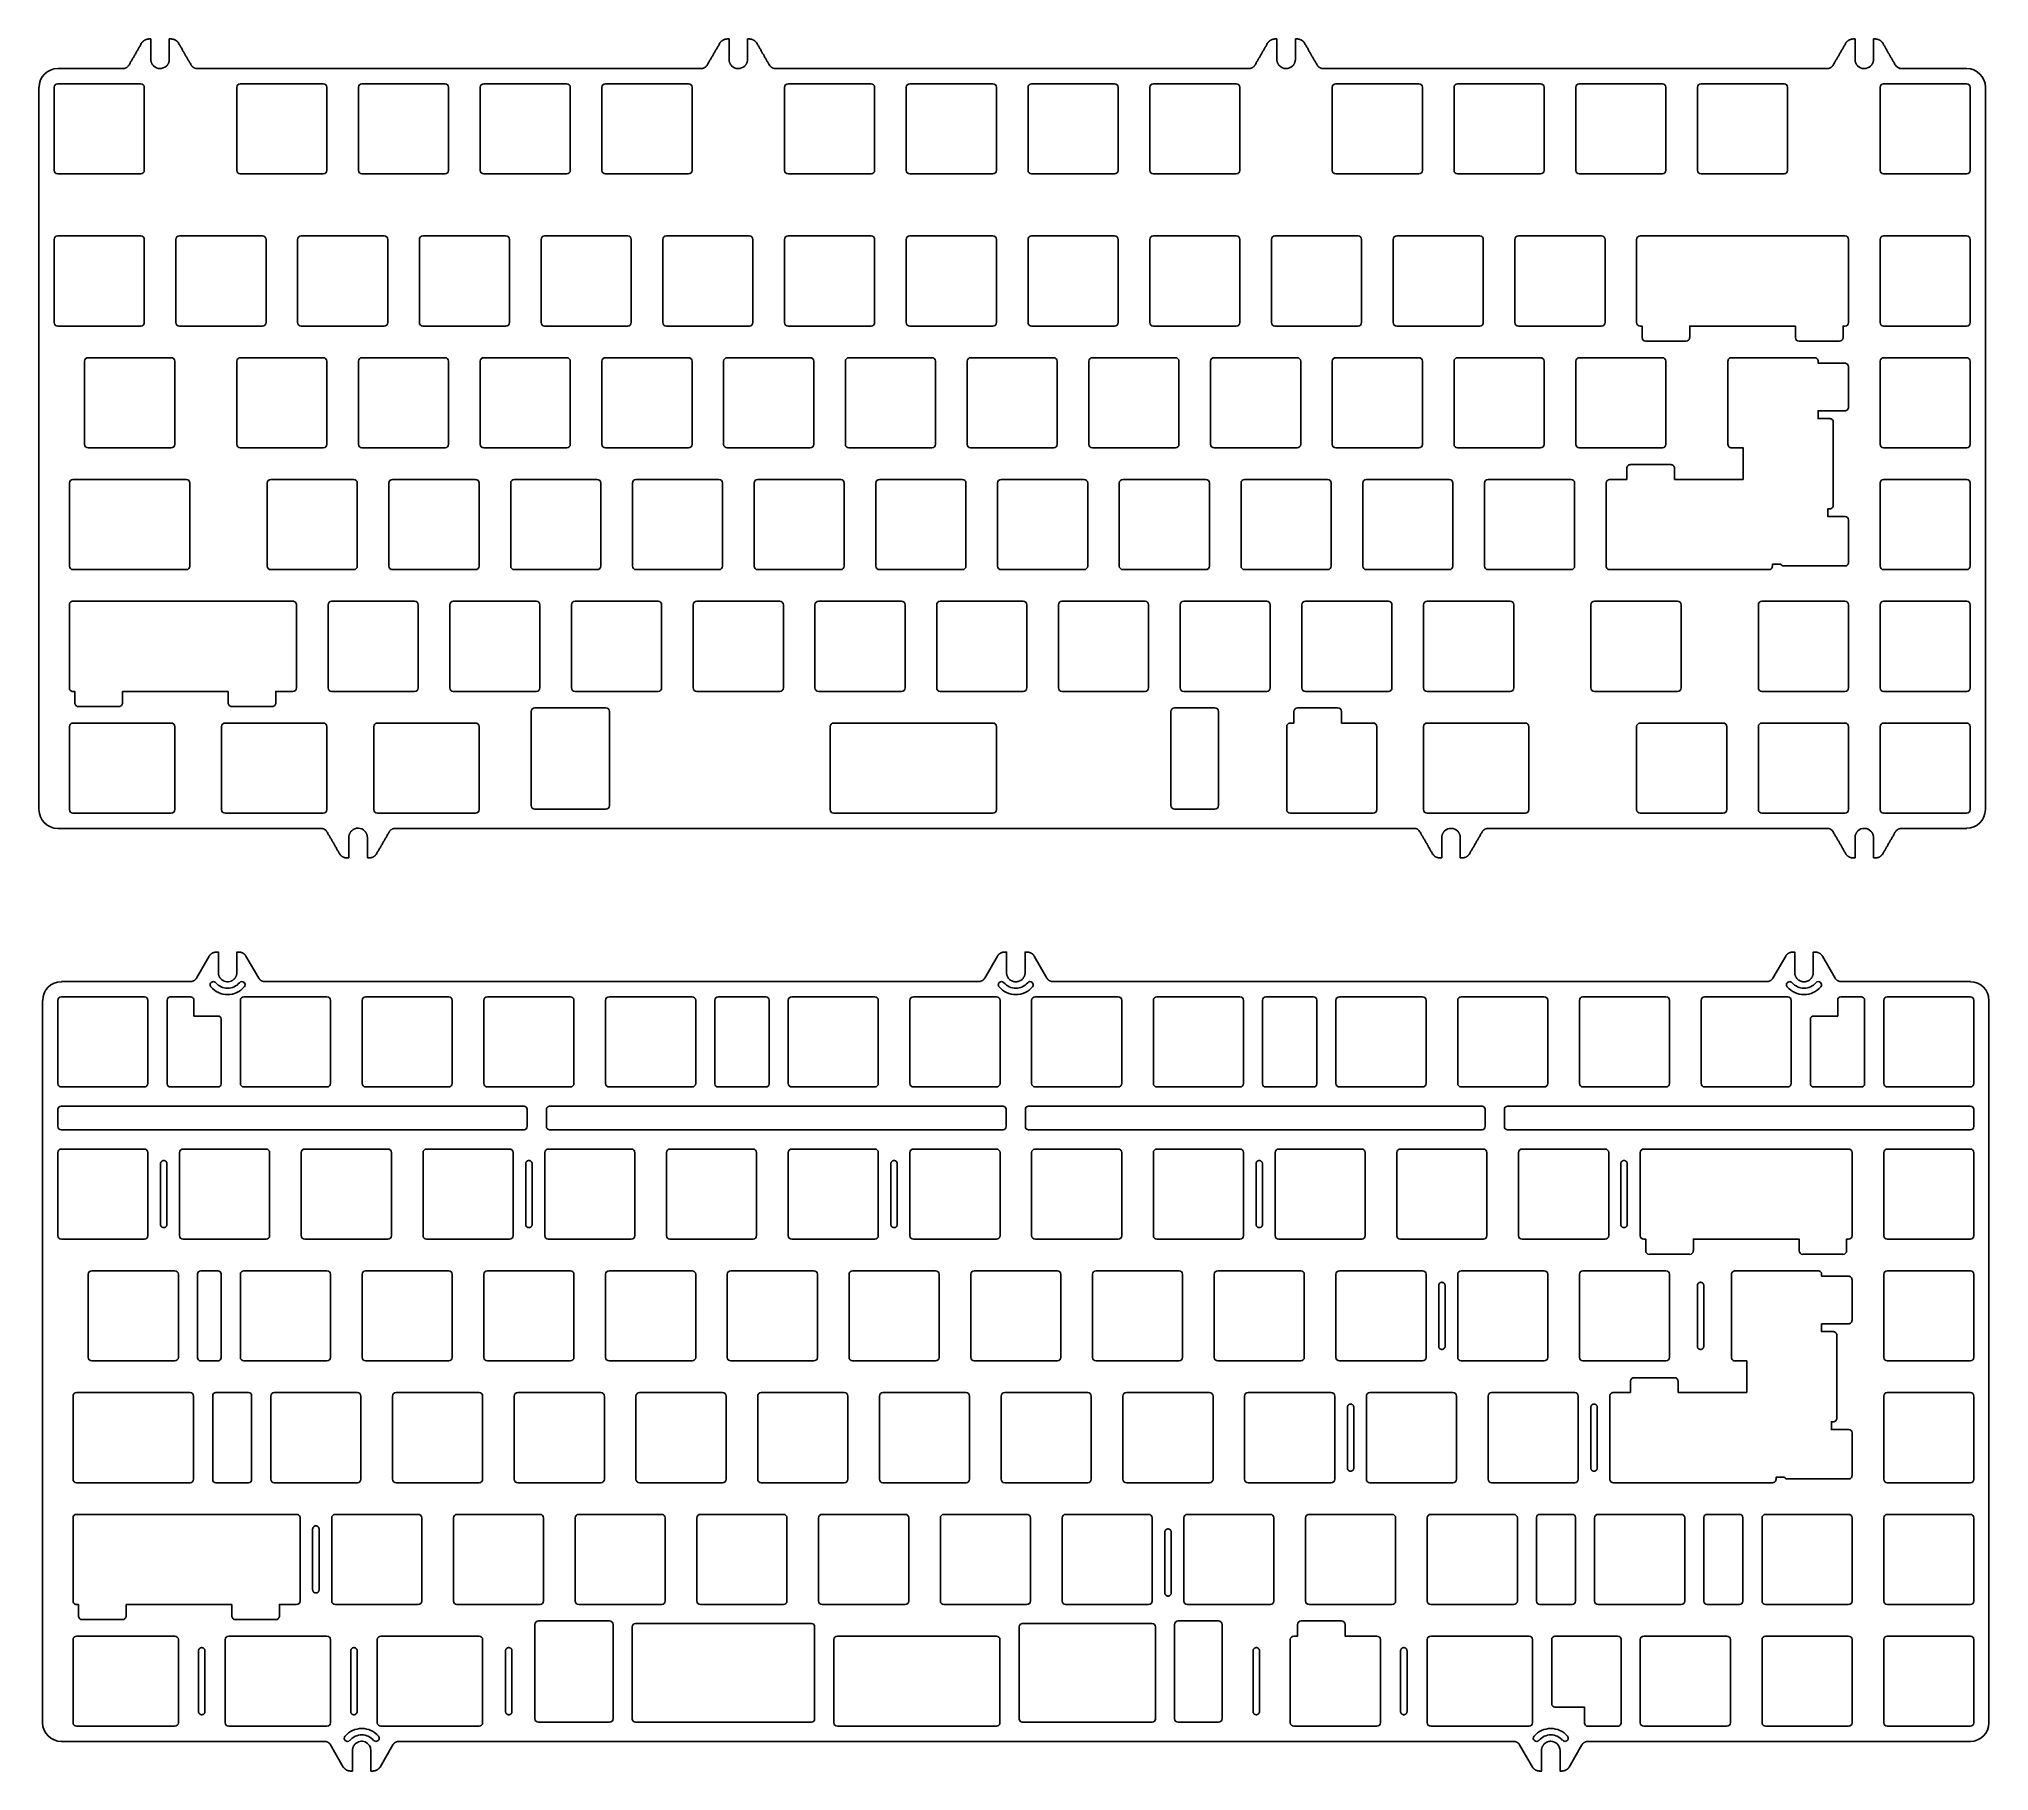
# Model space of a CAD drawing. Header units: millimetres. Extents: x 10 to 315, y 19 to 290.
import ezdxf

# ---------------------------------------------------------------- set-up
doc = ezdxf.new("R2010")
doc.units = ezdxf.units.MM
for name, color, linetype, true_color in [('图层 01', 7, 'Continuous', 0x000000), ('默认', 7, 'Continuous', 0x000000), ('默认值', 7, 'Continuous', 0x000000)]:
    doc.layers.add(name, color=color, linetype=linetype, true_color=true_color)

msp = doc.modelspace()

# ---------------------------------------------------------------- linework, layer by layer
at = {"layer": '图层 01'}
for centre, radius, start, end in [((37.28, 142.23, 18.29), 0.5, 105.6643, 220.7025), ((39.52, 144.15, 18.29), 3.45, 220.7025, 319.2975), ((37.28, 142.23, 18.29), 0.5, 40.7025, 105.6643), ((41.76, 142.23, 18.29), 0.5, 48.4945, 139.2975), ((41.76, 142.23, 18.29), 0.5, 319.2975, 48.4945), ((160.63, 142.23, 18.29), 0.5, 105.6643, 220.7025), ((162.87, 144.15, 18.29), 3.45, 220.7025, 319.2975), ((160.63, 142.23, 18.29), 0.5, 40.7025, 105.6643), ((165.11, 142.23, 18.29), 0.5, 48.4945, 139.2975), ((165.11, 142.23, 18.29), 0.5, 319.2975, 48.4945), ((283.98, 142.23, 18.29), 0.5, 105.6643, 220.7025), ((286.22, 144.15, 18.29), 3.45, 220.7025, 319.2975), ((283.98, 142.23, 18.29), 0.5, 40.7025, 105.6643), ((288.46, 142.23, 18.29), 0.5, 48.4945, 139.2975), ((288.46, 142.23, 18.29), 0.5, 319.2975, 48.4945), ((58.27, 24.37, 18.29), 0.5, 139.2975, 228.4945), ((60.51, 22.44, 18.29), 3.45, 40.7025, 139.2975), ((62.74, 24.37, 18.29), 0.5, 285.6643, 40.7025), ((244.35, 24.37, 18.29), 0.5, 139.2975, 228.4945), ((246.59, 22.44, 18.29), 3.45, 40.7025, 139.2975), ((248.83, 24.37, 18.29), 0.5, 285.6643, 40.7025), ((58.27, 24.37, 18.29), 0.5, 228.4945, 319.2975), ((62.74, 24.37, 18.29), 0.5, 220.7025, 285.6643), ((244.35, 24.37, 18.29), 0.5, 228.4945, 319.2975), ((248.83, 24.37, 18.29), 0.5, 220.7025, 285.6643)]:
    msp.add_arc(centre, radius, start, end, dxfattribs=at)
at = {"layer": '图层 01', "extrusion": (0, 0, -1)}
for centre, start, end in [((-39.52, 144.15, -18.29), 220.7025, 319.2975), ((-162.87, 144.15, -18.29), 220.7025, 319.2975), ((-286.22, 144.15, -18.29), 220.7025, 319.2975), ((-60.51, 22.44, -18.29), 40.7025, 139.2975), ((-246.59, 22.44, -18.29), 40.7025, 139.2975)]:
    msp.add_arc(centre, 2.45, start, end, dxfattribs=at)
at = {"layer": '默认'}
for points, weights, knots in [([(30.02, 114.24, 18.29), (30.02, 114.74, 18.29), (29.52, 114.74, 18.29), (29.02, 114.74, 18.29), (29.02, 114.24, 18.29)], [1, 0.707106781186, 1, 0.707106781186, 1], [46, 46, 46, 47, 47, 48, 48, 48]), ([(87.17, 114.24, 18.29), (87.17, 114.74, 18.29), (86.67, 114.74, 18.29), (86.17, 114.74, 18.29), (86.17, 114.24, 18.29)], [1, 0.707106781187, 1, 0.707106781187, 1], [46, 46, 46, 47, 47, 48, 48, 48]), ([(144.32, 114.24, 18.29), (144.32, 114.74, 18.29), (143.82, 114.74, 18.29), (143.32, 114.74, 18.29), (143.32, 114.24, 18.29)], [1, 0.707106781187, 1, 0.707106781187, 1], [46, 46, 46, 47, 47, 48, 48, 48]), ([(201.47, 114.24, 18.29), (201.47, 114.74, 18.29), (200.97, 114.74, 18.29), (200.47, 114.74, 18.29), (200.47, 114.24, 18.29)], [1, 0.707106781187, 1, 0.707106781187, 1], [46, 46, 46, 47, 47, 48, 48, 48]), ([(258.55, 114.24, 18.29), (258.55, 114.74, 18.29), (258.05, 114.74, 18.29), (257.55, 114.74, 18.29), (257.55, 114.24, 18.29)], [1, 0.707106781186, 1, 0.707106781186, 1], [46, 46, 46, 47, 47, 48, 48, 48]), ([(29.02, 104.74, 18.29), (29.02, 104.24, 18.29), (29.52, 104.24, 18.29), (30.02, 104.24, 18.29), (30.02, 104.74, 18.29)], [1, 0.707106781187, 1, 0.707106781187, 1], [57.5, 57.5, 57.5, 58.5, 58.5, 59.5, 59.5, 59.5]), ([(86.17, 104.74, 18.29), (86.17, 104.24, 18.29), (86.67, 104.24, 18.29), (87.17, 104.24, 18.29), (87.17, 104.74, 18.29)], [1, 0.707106781186, 1, 0.707106781186, 1], [57.5, 57.5, 57.5, 58.5, 58.5, 59.5, 59.5, 59.5]), ([(143.32, 104.74, 18.29), (143.32, 104.24, 18.29), (143.82, 104.24, 18.29), (144.32, 104.24, 18.29), (144.32, 104.74, 18.29)], [1, 0.707106781186, 1, 0.707106781186, 1], [57.5, 57.5, 57.5, 58.5, 58.5, 59.5, 59.5, 59.5]), ([(200.47, 104.74, 18.29), (200.47, 104.24, 18.29), (200.97, 104.24, 18.29), (201.47, 104.24, 18.29), (201.47, 104.74, 18.29)], [1, 0.707106781187, 1, 0.707106781187, 1], [57.5, 57.5, 57.5, 58.5, 58.5, 59.5, 59.5, 59.5]), ([(257.55, 104.74, 18.29), (257.55, 104.24, 18.29), (258.05, 104.24, 18.29), (258.55, 104.24, 18.29), (258.55, 104.74, 18.29)], [1, 0.707106781187, 1, 0.707106781187, 1], [57.5, 57.5, 57.5, 58.5, 58.5, 59.5, 59.5, 59.5]), ([(230.05, 95.19, 18.29), (230.05, 95.69, 18.29), (229.55, 95.69, 18.29), (229.05, 95.69, 18.29), (229.05, 95.19, 18.29)], [1, 0.707106781187, 1, 0.707106781187, 1], [46, 46, 46, 47, 47, 48, 48, 48]), ([(270.53, 95.19, 18.29), (270.53, 95.69, 18.29), (270.03, 95.69, 18.29), (269.53, 95.69, 18.29), (269.53, 95.19, 18.29)], [1, 0.707106781186, 1, 0.707106781186, 1], [46, 46, 46, 47, 47, 48, 48, 48]), ([(229.05, 85.69, 18.29), (229.05, 85.19, 18.29), (229.55, 85.19, 18.29), (230.05, 85.19, 18.29), (230.05, 85.69, 18.29)], [1, 0.707106781187, 1, 0.707106781187, 1], [57.5, 57.5, 57.5, 58.5, 58.5, 59.5, 59.5, 59.5]), ([(269.53, 85.69, 18.29), (269.53, 85.19, 18.29), (270.03, 85.19, 18.29), (270.53, 85.19, 18.29), (270.53, 85.69, 18.29)], [1, 0.707106781187, 1, 0.707106781187, 1], [57.5, 57.5, 57.5, 58.5, 58.5, 59.5, 59.5, 59.5]), ([(215.76, 76.14, 18.29), (215.76, 76.64, 18.29), (215.26, 76.64, 18.29), (214.76, 76.64, 18.29), (214.76, 76.14, 18.29)], [1, 0.707106781187, 1, 0.707106781187, 1], [46, 46, 46, 47, 47, 48, 48, 48]), ([(253.86, 76.14, 18.29), (253.86, 76.64, 18.29), (253.36, 76.64, 18.29), (252.86, 76.64, 18.29), (252.86, 76.14, 18.29)], [1, 0.707106781187, 1, 0.707106781187, 1], [46, 46, 46, 47, 47, 48, 48, 48]), ([(214.76, 66.64, 18.29), (214.76, 66.14, 18.29), (215.26, 66.14, 18.29), (215.76, 66.14, 18.29), (215.76, 66.64, 18.29)], [1, 0.707106781187, 1, 0.707106781187, 1], [57.5, 57.5, 57.5, 58.5, 58.5, 59.5, 59.5, 59.5]), ([(252.86, 66.64, 18.29), (252.86, 66.14, 18.29), (253.36, 66.14, 18.29), (253.86, 66.14, 18.29), (253.86, 66.64, 18.29)], [1, 0.707106781187, 1, 0.707106781187, 1], [57.5, 57.5, 57.5, 58.5, 58.5, 59.5, 59.5, 59.5]), ([(53.83, 57.09, 18.29), (53.83, 57.59, 18.29), (53.33, 57.59, 18.29), (52.83, 57.59, 18.29), (52.83, 57.09, 18.29)], [1, 0.707106781187, 1, 0.707106781187, 1], [55.5, 55.5, 55.5, 56.5, 56.5, 57.5, 57.5, 57.5]), ([(187.19, 56.61, 18.29), (187.19, 57.11, 18.29), (186.69, 57.11, 18.29), (186.19, 57.11, 18.29), (186.19, 56.61, 18.29)], [1, 0.707106781186, 1, 0.707106781186, 1], [46, 46, 46, 47, 47, 48, 48, 48]), ([(52.83, 47.59, 18.29), (52.83, 47.09, 18.29), (53.33, 47.09, 18.29), (53.83, 47.09, 18.29), (53.83, 47.59, 18.29)], [1, 0.707106781187, 1, 0.707106781187, 1], [67, 67, 67, 68, 68, 69, 69, 69]), ([(186.19, 47.11, 18.29), (186.19, 46.61, 18.29), (186.69, 46.61, 18.29), (187.19, 46.61, 18.29), (187.19, 47.11, 18.29)], [1, 0.707106781187, 1, 0.707106781187, 1], [57.5, 57.5, 57.5, 58.5, 58.5, 59.5, 59.5, 59.5]), ([(34.97, 38.04, 18.29), (34.97, 38.54, 18.29), (35.47, 38.54, 18.29), (35.97, 38.54, 18.29), (35.97, 38.04, 18.29)], [1, 0.707106781187, 1, 0.707106781187, 1], [69, 69, 69, 70, 70, 71, 71, 71]), ([(34.97, 38.04, 18.29), (34.97, 38.54, 18.29), (35.47, 38.54, 18.29), (35.97, 38.54, 18.29), (35.97, 38.04, 18.29)], [1, 0.707106781187, 1, 0.707106781187, 1], [69, 69, 69, 70, 70, 71, 71, 71]), ([(59.79, 38.04, 18.29), (59.79, 38.54, 18.29), (59.29, 38.54, 18.29), (58.79, 38.54, 18.29), (58.79, 38.04, 18.29)], [1, 0.707106781187, 1, 0.707106781187, 1], [69, 69, 69, 70, 70, 71, 71, 71]), ([(59.79, 38.04, 18.29), (59.79, 38.54, 18.29), (59.29, 38.54, 18.29), (58.79, 38.54, 18.29), (58.79, 38.04, 18.29)], [1, 0.707106781187, 1, 0.707106781187, 1], [69, 69, 69, 70, 70, 71, 71, 71]), ([(84.02, 38.04, 18.29), (84.02, 38.54, 18.29), (83.52, 38.54, 18.29), (83.02, 38.54, 18.29), (83.02, 38.04, 18.29)], [1, 0.707106781187, 1, 0.707106781187, 1], [69, 69, 69, 70, 70, 71, 71, 71]), ([(84.02, 38.04, 18.29), (84.02, 38.54, 18.29), (83.52, 38.54, 18.29), (83.02, 38.54, 18.29), (83.02, 38.04, 18.29)], [1, 0.707106781187, 1, 0.707106781187, 1], [69, 69, 69, 70, 70, 71, 71, 71]), ([(201, 38.04, 18.29), (201, 38.54, 18.29), (200.5, 38.54, 18.29), (200, 38.54, 18.29), (200, 38.04, 18.29)], [1, 0.707106781187, 1, 0.707106781187, 1], [69, 69, 69, 70, 70, 71, 71, 71]), ([(224.09, 38.04, 18.29), (224.09, 38.54, 18.29), (223.59, 38.54, 18.29), (223.09, 38.54, 18.29), (223.09, 38.04, 18.29)], [1, 0.707106781187, 1, 0.707106781187, 1], [69, 69, 69, 70, 70, 71, 71, 71]), ([(224.09, 38.04, 18.29), (224.09, 38.54, 18.29), (223.59, 38.54, 18.29), (223.09, 38.54, 18.29), (223.09, 38.04, 18.29)], [1, 0.707106781187, 1, 0.707106781187, 1], [69, 69, 69, 70, 70, 71, 71, 71]), ([(35.97, 28.54, 18.29), (35.97, 28.04, 18.29), (35.47, 28.04, 18.29), (34.97, 28.04, 18.29), (34.97, 28.54, 18.29)], [1, 0.707106781187, 1, 0.707106781187, 1], [57.5, 57.5, 57.5, 58.5, 58.5, 59.5, 59.5, 59.5]), ([(35.97, 28.54, 18.29), (35.97, 28.04, 18.29), (35.47, 28.04, 18.29), (34.97, 28.04, 18.29), (34.97, 28.54, 18.29)], [1, 0.707106781187, 1, 0.707106781187, 1], [57.5, 57.5, 57.5, 58.5, 58.5, 59.5, 59.5, 59.5]), ([(58.79, 28.54, 18.29), (58.79, 28.04, 18.29), (59.29, 28.04, 18.29), (59.79, 28.04, 18.29), (59.79, 28.54, 18.29)], [1, 0.707106781187, 1, 0.707106781187, 1], [57.5, 57.5, 57.5, 58.5, 58.5, 59.5, 59.5, 59.5]), ([(58.79, 28.54, 18.29), (58.79, 28.04, 18.29), (59.29, 28.04, 18.29), (59.79, 28.04, 18.29), (59.79, 28.54, 18.29)], [1, 0.707106781187, 1, 0.707106781187, 1], [57.5, 57.5, 57.5, 58.5, 58.5, 59.5, 59.5, 59.5]), ([(83.02, 28.54, 18.29), (83.02, 28.04, 18.29), (83.52, 28.04, 18.29), (84.02, 28.04, 18.29), (84.02, 28.54, 18.29)], [1, 0.707106781187, 1, 0.707106781187, 1], [57.5, 57.5, 57.5, 58.5, 58.5, 59.5, 59.5, 59.5]), ([(83.02, 28.54, 18.29), (83.02, 28.04, 18.29), (83.52, 28.04, 18.29), (84.02, 28.04, 18.29), (84.02, 28.54, 18.29)], [1, 0.707106781187, 1, 0.707106781187, 1], [57.5, 57.5, 57.5, 58.5, 58.5, 59.5, 59.5, 59.5]), ([(200, 28.54, 18.29), (200, 28.04, 18.29), (200.5, 28.04, 18.29), (201, 28.04, 18.29), (201, 28.54, 18.29)], [1, 0.707106781187, 1, 0.707106781187, 1], [57.5, 57.5, 57.5, 58.5, 58.5, 59.5, 59.5, 59.5]), ([(223.09, 28.54, 18.29), (223.09, 28.04, 18.29), (223.59, 28.04, 18.29), (224.09, 28.04, 18.29), (224.09, 28.54, 18.29)], [1, 0.707106781187, 1, 0.707106781187, 1], [57.5, 57.5, 57.5, 58.5, 58.5, 59.5, 59.5, 59.5]), ([(223.09, 28.54, 18.29), (223.09, 28.04, 18.29), (223.59, 28.04, 18.29), (224.09, 28.04, 18.29), (224.09, 28.54, 18.29)], [1, 0.707106781187, 1, 0.707106781187, 1], [57.5, 57.5, 57.5, 58.5, 58.5, 59.5, 59.5, 59.5])]:
    msp.add_rational_spline(points, weights, degree=2, knots=knots, dxfattribs=at)
for points in [[(29.02, 114.24, 18.29), (29.02, 109.49, 18.29), (29.02, 104.74, 18.29)], [(30.02, 104.74, 18.29), (30.02, 109.49, 18.29), (30.02, 114.24, 18.29)], [(86.17, 114.24, 18.29), (86.17, 109.49, 18.29), (86.17, 104.74, 18.29)], [(87.17, 104.74, 18.29), (87.17, 109.49, 18.29), (87.17, 114.24, 18.29)], [(143.32, 114.24, 18.29), (143.32, 109.49, 18.29), (143.32, 104.74, 18.29)], [(144.32, 104.74, 18.29), (144.32, 109.49, 18.29), (144.32, 114.24, 18.29)], [(200.47, 114.24, 18.29), (200.47, 109.49, 18.29), (200.47, 104.74, 18.29)], [(201.47, 104.74, 18.29), (201.47, 109.49, 18.29), (201.47, 114.24, 18.29)], [(257.55, 114.24, 18.29), (257.55, 109.49, 18.29), (257.55, 104.74, 18.29)], [(258.55, 104.74, 18.29), (258.55, 109.49, 18.29), (258.55, 114.24, 18.29)], [(229.05, 95.19, 18.29), (229.05, 90.44, 18.29), (229.05, 85.69, 18.29)], [(230.05, 85.69, 18.29), (230.05, 90.44, 18.29), (230.05, 95.19, 18.29)], [(269.53, 95.19, 18.29), (269.53, 90.44, 18.29), (269.53, 85.69, 18.29)], [(270.53, 85.69, 18.29), (270.53, 90.44, 18.29), (270.53, 95.19, 18.29)], [(214.76, 76.14, 18.29), (214.76, 71.39, 18.29), (214.76, 66.64, 18.29)], [(215.76, 66.64, 18.29), (215.76, 71.39, 18.29), (215.76, 76.14, 18.29)], [(252.86, 76.14, 18.29), (252.86, 71.39, 18.29), (252.86, 66.64, 18.29)], [(253.86, 66.64, 18.29), (253.86, 71.39, 18.29), (253.86, 76.14, 18.29)], [(52.83, 57.09, 18.29), (52.83, 52.34, 18.29), (52.83, 47.59, 18.29)], [(53.83, 47.59, 18.29), (53.83, 52.34, 18.29), (53.83, 57.09, 18.29)], [(186.19, 56.61, 18.29), (186.19, 51.86, 18.29), (186.19, 47.11, 18.29)], [(187.19, 47.11, 18.29), (187.19, 51.86, 18.29), (187.19, 56.61, 18.29)], [(34.97, 28.54, 18.29), (34.97, 33.29, 18.29), (34.97, 38.04, 18.29)], [(34.97, 28.54, 18.29), (34.97, 33.29, 18.29), (34.97, 38.04, 18.29)], [(35.97, 38.04, 18.29), (35.97, 33.29, 18.29), (35.97, 28.54, 18.29)], [(35.97, 38.04, 18.29), (35.97, 33.29, 18.29), (35.97, 28.54, 18.29)], [(58.79, 38.04, 18.29), (58.79, 33.29, 18.29), (58.79, 28.54, 18.29)], [(58.79, 38.04, 18.29), (58.79, 33.29, 18.29), (58.79, 28.54, 18.29)], [(59.79, 28.54, 18.29), (59.79, 33.29, 18.29), (59.79, 38.04, 18.29)], [(59.79, 28.54, 18.29), (59.79, 33.29, 18.29), (59.79, 38.04, 18.29)], [(83.02, 38.04, 18.29), (83.02, 33.29, 18.29), (83.02, 28.54, 18.29)], [(83.02, 38.04, 18.29), (83.02, 33.29, 18.29), (83.02, 28.54, 18.29)], [(84.02, 28.54, 18.29), (84.02, 33.29, 18.29), (84.02, 38.04, 18.29)], [(84.02, 28.54, 18.29), (84.02, 33.29, 18.29), (84.02, 38.04, 18.29)], [(200, 38.04, 18.29), (200, 33.29, 18.29), (200, 28.54, 18.29)], [(201, 28.54, 18.29), (201, 33.29, 18.29), (201, 38.04, 18.29)], [(223.09, 38.04, 18.29), (223.09, 33.29, 18.29), (223.09, 28.54, 18.29)], [(223.09, 38.04, 18.29), (223.09, 33.29, 18.29), (223.09, 28.54, 18.29)], [(224.09, 28.54, 18.29), (224.09, 33.29, 18.29), (224.09, 38.04, 18.29)], [(224.09, 28.54, 18.29), (224.09, 33.29, 18.29), (224.09, 38.04, 18.29)]]:
    msp.add_open_spline(points, degree=2, dxfattribs=at)
at = {"layer": '默认值', "color": 96, "true_color": 0x007f00}
for p, q in [((27.15, 290.19, 18.29), (27.5, 290.19, 18.29)), ((27.5, 290.19, 18.29), (27.5, 287.01, 18.29)), ((30.4, 287.01, 18.29), (30.4, 290.19, 18.29)), ((30.4, 290.19, 18.29), (30.76, 290.19, 18.29)), ((117.64, 290.19, 18.29), (117.99, 290.19, 18.29)), ((117.99, 290.19, 18.29), (117.99, 287.01, 18.29)), ((120.89, 287.01, 18.29), (120.89, 290.19, 18.29)), ((120.89, 290.19, 18.29), (121.24, 290.19, 18.29)), ((203.37, 290.19, 18.29), (203.72, 290.19, 18.29)), ((203.72, 290.19, 18.29), (203.72, 287.01, 18.29)), ((206.62, 287.01, 18.29), (206.62, 290.19, 18.29)), ((206.62, 290.19, 18.29), (206.97, 290.19, 18.29)), ((293.85, 290.19, 18.29), (294.2, 290.19, 18.29)), ((294.2, 290.19, 18.29), (294.2, 287.01, 18.29)), ((297.1, 287.01, 18.29), (297.1, 290.19, 18.29)), ((297.1, 290.19, 18.29), (297.46, 290.19, 18.29)), ((12.93, 285.56, 18.29), (23.13, 285.56, 18.29)), ((34.78, 285.56, 18.29), (113.62, 285.56, 18.29)), ((125.26, 285.56, 18.29), (199.34, 285.56, 18.29)), ((210.99, 285.56, 18.29), (289.83, 285.56, 18.29)), ((301.48, 285.56, 18.29), (311.68, 285.56, 18.29)), ((10, 169.63, 18.29), (10, 282.64, 18.29)), ((12.38, 282.64, 18.29), (12.38, 269.64, 18.29)), ((25.93, 283.19, 18.29), (12.93, 283.19, 18.29)), ((26.48, 269.64, 18.29), (26.48, 282.64, 18.29)), ((40.95, 282.64, 18.29), (40.95, 269.64, 18.29)), ((54.5, 283.19, 18.29), (41.5, 283.19, 18.29)), ((55.05, 269.64, 18.29), (55.05, 282.64, 18.29)), ((60, 282.64, 18.29), (60, 269.64, 18.29)), ((73.55, 283.19, 18.29), (60.55, 283.19, 18.29)), ((74.1, 269.64, 18.29), (74.1, 282.64, 18.29)), ((79.05, 282.64, 18.29), (79.05, 269.64, 18.29)), ((92.6, 283.19, 18.29), (79.6, 283.19, 18.29)), ((93.15, 269.64, 18.29), (93.15, 282.64, 18.29)), ((98.1, 282.64, 18.29), (98.1, 269.64, 18.29)), ((111.65, 283.19, 18.29), (98.65, 283.19, 18.29)), ((112.2, 269.64, 18.29), (112.2, 282.64, 18.29)), ((126.68, 282.64, 18.29), (126.68, 269.64, 18.29)), ((140.23, 283.19, 18.29), (127.23, 283.19, 18.29)), ((140.78, 269.64, 18.29), (140.78, 282.64, 18.29)), ((145.73, 282.64, 18.29), (145.73, 269.64, 18.29)), ((159.28, 283.19, 18.29), (146.28, 283.19, 18.29)), ((159.83, 269.64, 18.29), (159.83, 282.64, 18.29)), ((164.78, 282.64, 18.29), (164.78, 269.64, 18.29)), ((178.33, 283.19, 18.29), (165.33, 283.19, 18.29)), ((178.88, 269.64, 18.29), (178.88, 282.64, 18.29)), ((183.83, 282.64, 18.29), (183.83, 269.64, 18.29)), ((197.38, 283.19, 18.29), (184.38, 283.19, 18.29)), ((197.93, 269.64, 18.29), (197.93, 282.64, 18.29)), ((212.4, 282.64, 18.29), (212.4, 269.64, 18.29)), ((225.95, 283.19, 18.29), (212.95, 283.19, 18.29)), ((226.5, 269.64, 18.29), (226.5, 282.64, 18.29)), ((231.45, 282.64, 18.29), (231.45, 269.64, 18.29)), ((245, 283.19, 18.29), (232, 283.19, 18.29)), ((245.55, 269.64, 18.29), (245.55, 282.64, 18.29)), ((250.5, 282.64, 18.29), (250.5, 269.64, 18.29)), ((264.05, 283.19, 18.29), (251.05, 283.19, 18.29)), ((264.6, 269.64, 18.29), (264.6, 282.64, 18.29)), ((269.55, 282.64, 18.29), (269.55, 269.64, 18.29)), ((283.1, 283.19, 18.29), (270.1, 283.19, 18.29)), ((283.65, 269.64, 18.29), (283.65, 282.64, 18.29)), ((298.13, 282.64, 18.29), (298.13, 269.64, 18.29)), ((311.68, 283.19, 18.29), (298.68, 283.19, 18.29)), ((312.23, 269.64, 18.29), (312.23, 282.64, 18.29)), ((314.6, 282.64, 18.29), (314.6, 169.63, 18.29)), ((12.93, 269.09, 18.29), (25.93, 269.09, 18.29)), ((41.5, 269.09, 18.29), (54.5, 269.09, 18.29)), ((60.55, 269.09, 18.29), (73.55, 269.09, 18.29)), ((79.6, 269.09, 18.29), (92.6, 269.09, 18.29)), ((98.65, 269.09, 18.29), (111.65, 269.09, 18.29)), ((127.23, 269.09, 18.29), (140.23, 269.09, 18.29)), ((146.28, 269.09, 18.29), (159.28, 269.09, 18.29)), ((165.33, 269.09, 18.29), (178.33, 269.09, 18.29)), ((184.38, 269.09, 18.29), (197.38, 269.09, 18.29)), ((212.95, 269.09, 18.29), (225.95, 269.09, 18.29)), ((232, 269.09, 18.29), (245, 269.09, 18.29)), ((251.05, 269.09, 18.29), (264.05, 269.09, 18.29)), ((270.1, 269.09, 18.29), (283.1, 269.09, 18.29)), ((298.68, 269.09, 18.29), (311.68, 269.09, 18.29)), ((12.38, 258.83, 18.29), (12.38, 245.83, 18.29)), ((25.93, 259.38, 18.29), (12.93, 259.38, 18.29)), ((26.48, 245.83, 18.29), (26.48, 258.83, 18.29)), ((31.43, 258.83, 18.29), (31.43, 245.83, 18.29)), ((44.98, 259.38, 18.29), (31.98, 259.38, 18.29)), ((45.53, 245.83, 18.29), (45.53, 258.83, 18.29)), ((50.48, 258.83, 18.29), (50.48, 245.83, 18.29)), ((64.03, 259.38, 18.29), (51.03, 259.38, 18.29)), ((64.58, 245.83, 18.29), (64.58, 258.83, 18.29)), ((69.53, 258.83, 18.29), (69.53, 245.83, 18.29)), ((83.08, 259.38, 18.29), (70.08, 259.38, 18.29)), ((83.63, 245.83, 18.29), (83.63, 258.83, 18.29)), ((88.58, 258.83, 18.29), (88.58, 245.83, 18.29)), ((102.13, 259.38, 18.29), (89.13, 259.38, 18.29)), ((102.68, 245.83, 18.29), (102.68, 258.83, 18.29)), ((107.63, 258.83, 18.29), (107.63, 245.83, 18.29)), ((121.18, 259.38, 18.29), (108.18, 259.38, 18.29)), ((121.73, 245.83, 18.29), (121.73, 258.83, 18.29)), ((126.68, 258.83, 18.29), (126.68, 245.83, 18.29)), ((140.23, 259.38, 18.29), (127.23, 259.38, 18.29)), ((140.78, 245.83, 18.29), (140.78, 258.83, 18.29)), ((145.73, 258.83, 18.29), (145.73, 245.83, 18.29)), ((159.28, 259.38, 18.29), (146.28, 259.38, 18.29)), ((159.83, 245.83, 18.29), (159.83, 258.83, 18.29)), ((164.78, 258.83, 18.29), (164.78, 245.83, 18.29)), ((178.33, 259.38, 18.29), (165.33, 259.38, 18.29)), ((178.88, 245.83, 18.29), (178.88, 258.83, 18.29)), ((183.83, 258.83, 18.29), (183.83, 245.83, 18.29)), ((197.38, 259.38, 18.29), (184.38, 259.38, 18.29)), ((197.93, 245.83, 18.29), (197.93, 258.83, 18.29)), ((202.88, 258.83, 18.29), (202.88, 245.83, 18.29)), ((216.43, 259.38, 18.29), (203.43, 259.38, 18.29)), ((216.98, 245.83, 18.29), (216.98, 258.83, 18.29)), ((221.93, 258.83, 18.29), (221.93, 245.83, 18.29)), ((235.48, 259.38, 18.29), (222.48, 259.38, 18.29)), ((236.03, 245.83, 18.29), (236.03, 258.83, 18.29)), ((240.98, 258.83, 18.29), (240.98, 245.83, 18.29)), ((254.53, 259.38, 18.29), (241.53, 259.38, 18.29)), ((255.08, 245.83, 18.29), (255.08, 258.83, 18.29)), ((260.03, 258.83, 18.29), (260.03, 245.83, 18.29)), ((292.63, 259.38, 18.29), (279.63, 259.38, 18.29)), ((293.18, 245.83, 18.29), (293.18, 258.83, 18.29)), ((298.13, 258.83, 18.29), (298.13, 245.83, 18.29)), ((311.68, 259.38, 18.29), (298.68, 259.38, 18.29)), ((312.23, 245.83, 18.29), (312.23, 258.83, 18.29)), ((12.93, 245.28, 18.29), (25.93, 245.28, 18.29)), ((31.98, 245.28, 18.29), (44.98, 245.28, 18.29)), ((51.03, 245.28, 18.29), (64.03, 245.28, 18.29)), ((70.08, 245.28, 18.29), (83.08, 245.28, 18.29)), ((89.13, 245.28, 18.29), (102.13, 245.28, 18.29)), ((108.18, 245.28, 18.29), (121.18, 245.28, 18.29)), ((127.23, 245.28, 18.29), (140.23, 245.28, 18.29)), ((146.28, 245.28, 18.29), (159.28, 245.28, 18.29)), ((165.33, 245.28, 18.29), (178.33, 245.28, 18.29)), ((184.38, 245.28, 18.29), (197.38, 245.28, 18.29)), ((203.43, 245.28, 18.29), (216.43, 245.28, 18.29)), ((222.48, 245.28, 18.29), (235.48, 245.28, 18.29)), ((241.53, 245.28, 18.29), (254.53, 245.28, 18.29)), ((298.68, 245.28, 18.29), (311.68, 245.28, 18.29)), ((261.45, 242.9, 18.29), (267.75, 242.9, 18.29)), ((285.45, 242.9, 18.29), (291.75, 242.9, 18.29)), ((17.14, 239.78, 18.29), (17.14, 226.78, 18.29)), ((30.69, 240.33, 18.29), (17.69, 240.33, 18.29)), ((31.24, 226.78, 18.29), (31.24, 239.78, 18.29)), ((40.95, 239.78, 18.29), (40.95, 226.78, 18.29)), ((54.5, 240.33, 18.29), (41.5, 240.33, 18.29)), ((55.05, 226.78, 18.29), (55.05, 239.78, 18.29)), ((60, 239.78, 18.29), (60, 226.78, 18.29)), ((73.55, 240.33, 18.29), (60.55, 240.33, 18.29)), ((74.1, 226.78, 18.29), (74.1, 239.78, 18.29)), ((79.05, 239.78, 18.29), (79.05, 226.78, 18.29)), ((92.6, 240.33, 18.29), (79.6, 240.33, 18.29)), ((93.15, 226.78, 18.29), (93.15, 239.78, 18.29)), ((98.1, 239.78, 18.29), (98.1, 226.78, 18.29)), ((111.65, 240.33, 18.29), (98.65, 240.33, 18.29)), ((112.2, 226.78, 18.29), (112.2, 239.78, 18.29)), ((117.15, 239.78, 18.29), (117.15, 226.78, 18.29)), ((130.7, 240.33, 18.29), (117.7, 240.33, 18.29)), ((131.25, 226.78, 18.29), (131.25, 239.78, 18.29)), ((136.2, 239.78, 18.29), (136.2, 226.78, 18.29)), ((149.75, 240.33, 18.29), (136.75, 240.33, 18.29)), ((150.3, 226.78, 18.29), (150.3, 239.78, 18.29)), ((155.25, 239.78, 18.29), (155.25, 226.78, 18.29)), ((168.8, 240.33, 18.29), (155.8, 240.33, 18.29)), ((169.35, 226.78, 18.29), (169.35, 239.78, 18.29)), ((174.3, 239.78, 18.29), (174.3, 226.78, 18.29)), ((187.85, 240.33, 18.29), (174.85, 240.33, 18.29)), ((188.4, 226.78, 18.29), (188.4, 239.78, 18.29)), ((193.35, 239.78, 18.29), (193.35, 226.78, 18.29)), ((206.9, 240.33, 18.29), (193.9, 240.33, 18.29)), ((207.45, 226.78, 18.29), (207.45, 239.78, 18.29)), ((212.4, 239.78, 18.29), (212.4, 226.78, 18.29)), ((225.95, 240.33, 18.29), (212.95, 240.33, 18.29)), ((226.5, 226.78, 18.29), (226.5, 239.78, 18.29)), ((231.45, 239.78, 18.29), (231.45, 226.78, 18.29)), ((245, 240.33, 18.29), (232, 240.33, 18.29)), ((245.55, 226.78, 18.29), (245.55, 239.78, 18.29)), ((250.5, 239.78, 18.29), (250.5, 226.78, 18.29)), ((264.05, 240.33, 18.29), (251.05, 240.33, 18.29)), ((264.6, 226.78, 18.29), (264.6, 239.78, 18.29)), ((287.87, 240.33, 18.29), (274.87, 240.33, 18.29)), ((293.17, 232.6, 18.29), (293.17, 238.9, 18.29)), ((298.13, 239.78, 18.29), (298.13, 226.78, 18.29)), ((311.68, 240.33, 18.29), (298.68, 240.33, 18.29)), ((312.23, 226.78, 18.29), (312.23, 239.78, 18.29)), ((290.8, 217.25, 18.29), (290.8, 230.25, 18.29)), ((17.69, 226.23, 18.29), (30.69, 226.23, 18.29)), ((41.5, 226.23, 18.29), (54.5, 226.23, 18.29)), ((60.55, 226.23, 18.29), (73.55, 226.23, 18.29)), ((79.6, 226.23, 18.29), (92.6, 226.23, 18.29)), ((98.65, 226.23, 18.29), (111.65, 226.23, 18.29)), ((117.7, 226.23, 18.29), (130.7, 226.23, 18.29)), ((136.75, 226.23, 18.29), (149.75, 226.23, 18.29)), ((155.8, 226.23, 18.29), (168.8, 226.23, 18.29)), ((174.85, 226.23, 18.29), (187.85, 226.23, 18.29)), ((193.9, 226.23, 18.29), (206.9, 226.23, 18.29)), ((212.95, 226.23, 18.29), (225.95, 226.23, 18.29)), ((232, 226.23, 18.29), (245, 226.23, 18.29)), ((251.05, 226.23, 18.29), (264.05, 226.23, 18.29)), ((298.68, 226.23, 18.29), (311.68, 226.23, 18.29)), ((258.5, 223.03, 18.29), (258.5, 221.28, 18.29)), ((265.37, 223.6, 18.29), (259.07, 223.6, 18.29)), ((265.95, 221.28, 18.29), (265.95, 223.03, 18.29)), ((14.76, 220.73, 18.29), (14.76, 207.73, 18.29)), ((33.07, 221.28, 18.29), (15.31, 221.28, 18.29)), ((33.62, 207.73, 18.29), (33.62, 220.73, 18.29)), ((45.72, 220.73, 18.29), (45.72, 207.73, 18.29)), ((59.27, 221.28, 18.29), (46.27, 221.28, 18.29)), ((59.82, 207.73, 18.29), (59.82, 220.73, 18.29)), ((64.77, 220.73, 18.29), (64.77, 207.73, 18.29)), ((78.32, 221.28, 18.29), (65.32, 221.28, 18.29)), ((78.87, 207.73, 18.29), (78.87, 220.73, 18.29)), ((83.82, 220.73, 18.29), (83.82, 207.73, 18.29)), ((97.37, 221.28, 18.29), (84.37, 221.28, 18.29)), ((97.92, 207.73, 18.29), (97.92, 220.73, 18.29)), ((102.87, 220.73, 18.29), (102.87, 207.73, 18.29)), ((116.42, 221.28, 18.29), (103.42, 221.28, 18.29)), ((116.97, 207.73, 18.29), (116.97, 220.73, 18.29)), ((121.92, 220.73, 18.29), (121.92, 207.73, 18.29)), ((135.47, 221.28, 18.29), (122.47, 221.28, 18.29)), ((136.02, 207.73, 18.29), (136.02, 220.73, 18.29)), ((140.97, 220.73, 18.29), (140.97, 207.73, 18.29)), ((154.52, 221.28, 18.29), (141.52, 221.28, 18.29)), ((155.07, 207.73, 18.29), (155.07, 220.73, 18.29)), ((160.02, 220.73, 18.29), (160.02, 207.73, 18.29)), ((173.57, 221.28, 18.29), (160.57, 221.28, 18.29)), ((174.12, 207.73, 18.29), (174.12, 220.73, 18.29)), ((179.07, 220.73, 18.29), (179.07, 207.73, 18.29)), ((192.62, 221.28, 18.29), (179.62, 221.28, 18.29)), ((193.17, 207.73, 18.29), (193.17, 220.73, 18.29)), ((198.12, 220.73, 18.29), (198.12, 207.73, 18.29)), ((211.67, 221.28, 18.29), (198.67, 221.28, 18.29)), ((212.22, 207.73, 18.29), (212.22, 220.73, 18.29)), ((217.17, 220.73, 18.29), (217.17, 207.73, 18.29)), ((230.72, 221.28, 18.29), (217.72, 221.28, 18.29)), ((231.27, 207.73, 18.29), (231.27, 220.73, 18.29)), ((236.22, 220.73, 18.29), (236.22, 207.73, 18.29)), ((249.77, 221.28, 18.29), (236.77, 221.28, 18.29)), ((250.32, 207.73, 18.29), (250.32, 220.73, 18.29)), ((255.27, 220.73, 18.29), (255.27, 207.73, 18.29)), ((298.13, 220.73, 18.29), (298.13, 207.73, 18.29)), ((311.68, 221.28, 18.29), (298.68, 221.28, 18.29)), ((312.23, 207.73, 18.29), (312.23, 220.73, 18.29)), ((283.07, 207.75, 18.29), (292.62, 207.75, 18.29)), ((15.31, 207.18, 18.29), (33.07, 207.18, 18.29)), ((46.27, 207.18, 18.29), (59.27, 207.18, 18.29)), ((65.32, 207.18, 18.29), (78.32, 207.18, 18.29)), ((84.37, 207.18, 18.29), (97.37, 207.18, 18.29)), ((103.42, 207.18, 18.29), (116.42, 207.18, 18.29)), ((122.47, 207.18, 18.29), (135.47, 207.18, 18.29)), ((141.52, 207.18, 18.29), (154.52, 207.18, 18.29)), ((160.57, 207.18, 18.29), (173.57, 207.18, 18.29)), ((179.62, 207.18, 18.29), (192.62, 207.18, 18.29)), ((198.67, 207.18, 18.29), (211.67, 207.18, 18.29)), ((217.72, 207.18, 18.29), (230.72, 207.18, 18.29)), ((236.77, 207.18, 18.29), (249.77, 207.18, 18.29)), ((298.68, 207.18, 18.29), (311.68, 207.18, 18.29)), ((14.76, 201.68, 18.29), (14.76, 188.68, 18.29)), ((50.29, 188.68, 18.29), (50.29, 201.68, 18.29)), ((55.24, 201.68, 18.29), (55.24, 188.68, 18.29)), ((68.79, 202.23, 18.29), (55.79, 202.23, 18.29)), ((69.34, 188.68, 18.29), (69.34, 201.68, 18.29)), ((74.29, 201.68, 18.29), (74.29, 188.68, 18.29)), ((87.84, 202.23, 18.29), (74.84, 202.23, 18.29)), ((88.39, 188.68, 18.29), (88.39, 201.68, 18.29)), ((93.34, 201.68, 18.29), (93.34, 188.68, 18.29)), ((106.89, 202.23, 18.29), (93.89, 202.23, 18.29)), ((107.44, 188.68, 18.29), (107.44, 201.68, 18.29)), ((112.39, 201.68, 18.29), (112.39, 188.68, 18.29)), ((125.94, 202.23, 18.29), (112.94, 202.23, 18.29)), ((126.49, 188.68, 18.29), (126.49, 201.68, 18.29)), ((131.44, 201.68, 18.29), (131.44, 188.68, 18.29)), ((144.99, 202.23, 18.29), (131.99, 202.23, 18.29)), ((145.54, 188.68, 18.29), (145.54, 201.68, 18.29)), ((150.49, 201.68, 18.29), (150.49, 188.68, 18.29)), ((164.04, 202.23, 18.29), (151.04, 202.23, 18.29)), ((164.59, 188.68, 18.29), (164.59, 201.68, 18.29)), ((169.54, 201.68, 18.29), (169.54, 188.68, 18.29)), ((183.09, 202.23, 18.29), (170.09, 202.23, 18.29)), ((183.64, 188.68, 18.29), (183.64, 201.68, 18.29)), ((188.59, 201.68, 18.29), (188.59, 188.68, 18.29)), ((202.14, 202.23, 18.29), (189.14, 202.23, 18.29)), ((202.69, 188.68, 18.29), (202.69, 201.68, 18.29)), ((207.64, 201.68, 18.29), (207.64, 188.68, 18.29)), ((221.19, 202.23, 18.29), (208.19, 202.23, 18.29)), ((221.74, 188.68, 18.29), (221.74, 201.68, 18.29)), ((226.69, 201.68, 18.29), (226.69, 188.68, 18.29)), ((240.24, 202.23, 18.29), (227.24, 202.23, 18.29)), ((240.79, 188.68, 18.29), (240.79, 201.68, 18.29)), ((252.88, 201.68, 18.29), (252.88, 188.68, 18.29)), ((266.43, 202.23, 18.29), (253.43, 202.23, 18.29)), ((266.98, 188.68, 18.29), (266.98, 201.68, 18.29)), ((279.08, 201.68, 18.29), (279.08, 188.68, 18.29)), ((292.63, 202.23, 18.29), (279.63, 202.23, 18.29)), ((293.18, 188.68, 18.29), (293.18, 201.68, 18.29)), ((298.13, 201.68, 18.29), (298.13, 188.68, 18.29)), ((311.68, 202.23, 18.29), (298.68, 202.23, 18.29)), ((312.23, 188.68, 18.29), (312.23, 201.68, 18.29)), ((23.06, 186.33, 18.29), (23.06, 188.13, 18.29)), ((39.61, 188.13, 18.29), (39.61, 186.33, 18.29)), ((55.79, 188.13, 18.29), (68.79, 188.13, 18.29)), ((74.84, 188.13, 18.29), (87.84, 188.13, 18.29)), ((93.89, 188.13, 18.29), (106.89, 188.13, 18.29)), ((112.94, 188.13, 18.29), (125.94, 188.13, 18.29)), ((131.99, 188.13, 18.29), (144.99, 188.13, 18.29)), ((151.04, 188.13, 18.29), (164.04, 188.13, 18.29)), ((170.09, 188.13, 18.29), (183.09, 188.13, 18.29)), ((189.14, 188.13, 18.29), (202.14, 188.13, 18.29)), ((208.19, 188.13, 18.29), (221.19, 188.13, 18.29)), ((227.24, 188.13, 18.29), (240.24, 188.13, 18.29)), ((253.43, 188.13, 18.29), (266.43, 188.13, 18.29)), ((279.63, 188.13, 18.29), (292.63, 188.13, 18.29)), ((298.68, 188.13, 18.29), (311.68, 188.13, 18.29)), ((30.69, 183.18, 18.29), (15.31, 183.18, 18.29)), ((16.18, 185.75, 18.29), (22.48, 185.75, 18.29)), ((54.5, 183.18, 18.29), (39.12, 183.18, 18.29)), ((40.18, 185.75, 18.29), (46.48, 185.75, 18.29)), ((78.32, 183.18, 18.29), (62.94, 183.18, 18.29)), ((87.03, 184.98, 18.29), (87.03, 170.28, 18.29)), ((98.7, 185.55, 18.29), (87.61, 185.55, 18.29)), ((99.28, 170.28, 18.29), (99.28, 184.98, 18.29)), ((159.28, 183.18, 18.29), (134.37, 183.18, 18.29)), ((187.15, 184.98, 18.29), (187.15, 170.28, 18.29)), ((194.02, 185.55, 18.29), (187.72, 185.55, 18.29)), ((194.6, 170.28, 18.29), (194.6, 184.98, 18.29)), ((213.27, 185.55, 18.29), (206.97, 185.55, 18.29)), ((242.62, 183.18, 18.29), (227.24, 183.18, 18.29)), ((273.58, 183.18, 18.29), (260.58, 183.18, 18.29)), ((292.63, 183.18, 18.29), (279.63, 183.18, 18.29)), ((311.68, 183.18, 18.29), (298.68, 183.18, 18.29)), ((14.76, 182.63, 18.29), (14.76, 169.63, 18.29)), ((31.24, 169.63, 18.29), (31.24, 182.63, 18.29)), ((38.57, 182.63, 18.29), (38.57, 169.63, 18.29)), ((55.05, 169.63, 18.29), (55.05, 182.63, 18.29)), ((62.39, 182.63, 18.29), (62.39, 169.63, 18.29)), ((78.87, 169.63, 18.29), (78.87, 182.63, 18.29)), ((133.82, 182.63, 18.29), (133.82, 169.63, 18.29)), ((159.83, 169.63, 18.29), (159.83, 182.63, 18.29)), ((205.26, 182.63, 18.29), (205.26, 169.63, 18.29)), ((219.36, 169.63, 18.29), (219.36, 182.63, 18.29)), ((226.69, 182.63, 18.29), (226.69, 169.63, 18.29)), ((243.17, 169.63, 18.29), (243.17, 182.63, 18.29)), ((260.03, 182.63, 18.29), (260.03, 169.63, 18.29)), ((274.13, 169.63, 18.29), (274.13, 182.63, 18.29)), ((279.08, 182.63, 18.29), (279.08, 169.63, 18.29)), ((293.18, 169.63, 18.29), (293.18, 182.63, 18.29)), ((298.13, 182.63, 18.29), (298.13, 169.63, 18.29)), ((312.23, 169.63, 18.29), (312.23, 182.63, 18.29)), ((15.31, 169.08, 18.29), (30.69, 169.08, 18.29)), ((39.12, 169.08, 18.29), (54.5, 169.08, 18.29)), ((62.94, 169.08, 18.29), (78.32, 169.08, 18.29)), ((87.61, 169.7, 18.29), (98.7, 169.7, 18.29)), ((134.37, 169.08, 18.29), (159.28, 169.08, 18.29)), ((187.72, 169.7, 18.29), (194.02, 169.7, 18.29)), ((205.81, 169.08, 18.29), (218.81, 169.08, 18.29)), ((227.24, 169.08, 18.29), (242.62, 169.08, 18.29)), ((260.58, 169.08, 18.29), (273.58, 169.08, 18.29)), ((279.63, 169.08, 18.29), (292.63, 169.08, 18.29)), ((298.68, 169.08, 18.29), (311.68, 169.08, 18.29)), ((54.12, 166.7, 18.29), (12.93, 166.7, 18.29)), ((58.49, 165.28, 18.29), (58.49, 162.08, 18.29)), ((61.39, 162.08, 18.29), (61.39, 165.28, 18.29)), ((225.16, 166.7, 18.29), (65.76, 166.7, 18.29)), ((229.53, 165.25, 18.29), (229.53, 162.08, 18.29)), ((232.43, 162.08, 18.29), (232.43, 165.25, 18.29)), ((289.83, 166.7, 18.29), (236.8, 166.7, 18.29)), ((294.2, 165.25, 18.29), (294.2, 162.08, 18.29)), ((297.1, 162.08, 18.29), (297.1, 165.25, 18.29)), ((311.68, 166.7, 18.29), (301.48, 166.7, 18.29)), ((58.49, 162.08, 18.29), (58.14, 162.08, 18.29)), ((61.74, 162.08, 18.29), (61.39, 162.08, 18.29)), ((229.53, 162.08, 18.29), (229.18, 162.08, 18.29)), ((232.78, 162.08, 18.29), (232.43, 162.08, 18.29)), ((294.2, 162.08, 18.29), (293.85, 162.08, 18.29)), ((297.46, 162.08, 18.29), (297.1, 162.08, 18.29))]:
    msp.add_line(p, q, dxfattribs=at)
at = {"layer": '默认值'}
for p, q in [((34.65, 143.28, 18.29), (36.65, 146.73, 18.29)), ((42.39, 146.73, 18.29), (44.39, 143.28, 18.29)), ((158, 143.28, 18.29), (160, 146.73, 18.29)), ((165.74, 146.73, 18.29), (167.74, 143.28, 18.29)), ((281.35, 143.28, 18.29), (283.35, 146.73, 18.29)), ((289.09, 146.73, 18.29), (291.09, 143.28, 18.29)), ((13.5, 142.73, 18.29), (33.7, 142.73, 18.29)), ((45.34, 142.73, 18.29), (157.05, 142.73, 18.29)), ((168.69, 142.73, 18.29), (280.4, 142.73, 18.29)), ((292.04, 142.73, 18.29), (312.25, 142.73, 18.29)), ((10.57, 26.79, 18.29), (10.57, 139.8, 18.29)), ((12.95, 139.8, 18.29), (12.95, 126.8, 18.29)), ((26.5, 140.35, 18.29), (13.5, 140.35, 18.29)), ((27.05, 126.8, 18.29), (27.05, 139.8, 18.29)), ((41.52, 139.8, 18.29), (41.52, 126.8, 18.29)), ((55.07, 140.35, 18.29), (42.07, 140.35, 18.29)), ((55.62, 126.8, 18.29), (55.62, 139.8, 18.29)), ((60.57, 139.8, 18.29), (60.57, 126.8, 18.29)), ((74.12, 140.35, 18.29), (61.12, 140.35, 18.29)), ((74.67, 126.8, 18.29), (74.67, 139.8, 18.29)), ((79.62, 139.8, 18.29), (79.62, 126.8, 18.29)), ((93.17, 140.35, 18.29), (80.17, 140.35, 18.29)), ((93.72, 126.8, 18.29), (93.72, 139.8, 18.29)), ((98.67, 139.8, 18.29), (98.67, 126.8, 18.29)), ((112.22, 140.35, 18.29), (99.22, 140.35, 18.29)), ((112.77, 126.8, 18.29), (112.77, 139.8, 18.29)), ((115.77, 126.75, 18.29), (115.77, 139.85, 18.29)), ((116.27, 140.35, 18.29), (123.75, 140.35, 18.29)), ((124.25, 139.85, 18.29), (124.25, 126.75, 18.29)), ((127.25, 139.8, 18.29), (127.25, 126.8, 18.29)), ((140.8, 140.35, 18.29), (127.8, 140.35, 18.29)), ((141.35, 126.8, 18.29), (141.35, 139.8, 18.29)), ((146.3, 139.8, 18.29), (146.3, 126.8, 18.29)), ((159.85, 140.35, 18.29), (146.85, 140.35, 18.29)), ((160.4, 126.8, 18.29), (160.4, 139.8, 18.29)), ((165.35, 139.8, 18.29), (165.35, 126.8, 18.29)), ((178.9, 140.35, 18.29), (165.9, 140.35, 18.29)), ((179.45, 126.8, 18.29), (179.45, 139.8, 18.29)), ((184.4, 139.8, 18.29), (184.4, 126.8, 18.29)), ((197.95, 140.35, 18.29), (184.95, 140.35, 18.29)), ((198.5, 126.8, 18.29), (198.5, 139.8, 18.29)), ((201.5, 139.85, 18.29), (201.5, 126.75, 18.29)), ((209.47, 140.35, 18.29), (202, 140.35, 18.29)), ((209.97, 126.75, 18.29), (209.97, 139.85, 18.29)), ((212.97, 139.8, 18.29), (212.97, 126.8, 18.29)), ((226.52, 140.35, 18.29), (213.52, 140.35, 18.29)), ((227.07, 126.8, 18.29), (227.07, 139.8, 18.29)), ((232.02, 139.8, 18.29), (232.02, 126.8, 18.29)), ((245.57, 140.35, 18.29), (232.57, 140.35, 18.29)), ((246.12, 126.8, 18.29), (246.12, 139.8, 18.29)), ((251.07, 139.8, 18.29), (251.07, 126.8, 18.29)), ((264.62, 140.35, 18.29), (251.62, 140.35, 18.29)), ((265.17, 126.8, 18.29), (265.17, 139.8, 18.29)), ((270.12, 139.8, 18.29), (270.12, 126.8, 18.29)), ((283.67, 140.35, 18.29), (270.67, 140.35, 18.29)), ((284.22, 126.8, 18.29), (284.22, 139.8, 18.29)), ((298.7, 139.8, 18.29), (298.7, 126.8, 18.29)), ((312.25, 140.35, 18.29), (299.25, 140.35, 18.29)), ((312.8, 126.8, 18.29), (312.8, 139.8, 18.29)), ((315.17, 139.8, 18.29), (315.17, 26.79, 18.29)), ((13.5, 126.25, 18.29), (26.5, 126.25, 18.29)), ((42.07, 126.25, 18.29), (55.07, 126.25, 18.29)), ((61.12, 126.25, 18.29), (74.12, 126.25, 18.29)), ((80.17, 126.25, 18.29), (93.17, 126.25, 18.29)), ((99.22, 126.25, 18.29), (112.22, 126.25, 18.29)), ((123.75, 126.25, 18.29), (116.27, 126.25, 18.29)), ((127.8, 126.25, 18.29), (140.8, 126.25, 18.29)), ((146.85, 126.25, 18.29), (159.85, 126.25, 18.29)), ((165.9, 126.25, 18.29), (178.9, 126.25, 18.29)), ((184.95, 126.25, 18.29), (197.95, 126.25, 18.29)), ((202, 126.25, 18.29), (209.47, 126.25, 18.29)), ((213.52, 126.25, 18.29), (226.52, 126.25, 18.29)), ((232.57, 126.25, 18.29), (245.57, 126.25, 18.29)), ((251.62, 126.25, 18.29), (264.62, 126.25, 18.29)), ((270.67, 126.25, 18.29), (283.67, 126.25, 18.29)), ((299.25, 126.25, 18.29), (312.25, 126.25, 18.29)), ((12.95, 115.99, 18.29), (12.95, 102.99, 18.29)), ((26.5, 116.54, 18.29), (13.5, 116.54, 18.29)), ((27.05, 102.99, 18.29), (27.05, 115.99, 18.29)), ((32, 115.99, 18.29), (32, 102.99, 18.29)), ((45.55, 116.54, 18.29), (32.55, 116.54, 18.29)), ((46.1, 102.99, 18.29), (46.1, 115.99, 18.29)), ((51.05, 115.99, 18.29), (51.05, 102.99, 18.29)), ((64.6, 116.54, 18.29), (51.6, 116.54, 18.29)), ((65.15, 102.99, 18.29), (65.15, 115.99, 18.29)), ((70.1, 115.99, 18.29), (70.1, 102.99, 18.29)), ((83.65, 116.54, 18.29), (70.65, 116.54, 18.29)), ((84.2, 102.99, 18.29), (84.2, 115.99, 18.29)), ((89.15, 115.99, 18.29), (89.15, 102.99, 18.29)), ((102.7, 116.54, 18.29), (89.7, 116.54, 18.29)), ((103.25, 102.99, 18.29), (103.25, 115.99, 18.29)), ((108.2, 115.99, 18.29), (108.2, 102.99, 18.29)), ((121.75, 116.54, 18.29), (108.75, 116.54, 18.29)), ((122.3, 102.99, 18.29), (122.3, 115.99, 18.29)), ((127.25, 115.99, 18.29), (127.25, 102.99, 18.29)), ((140.8, 116.54, 18.29), (127.8, 116.54, 18.29)), ((141.35, 102.99, 18.29), (141.35, 115.99, 18.29)), ((146.3, 115.99, 18.29), (146.3, 102.99, 18.29)), ((159.85, 116.54, 18.29), (146.85, 116.54, 18.29)), ((160.4, 102.99, 18.29), (160.4, 115.99, 18.29)), ((165.35, 115.99, 18.29), (165.35, 102.99, 18.29)), ((178.9, 116.54, 18.29), (165.9, 116.54, 18.29)), ((179.45, 102.99, 18.29), (179.45, 115.99, 18.29)), ((184.4, 115.99, 18.29), (184.4, 102.99, 18.29)), ((197.95, 116.54, 18.29), (184.95, 116.54, 18.29)), ((198.5, 102.99, 18.29), (198.5, 115.99, 18.29)), ((203.45, 115.99, 18.29), (203.45, 102.99, 18.29)), ((217, 116.54, 18.29), (204, 116.54, 18.29)), ((217.55, 102.99, 18.29), (217.55, 115.99, 18.29)), ((222.5, 115.99, 18.29), (222.5, 102.99, 18.29)), ((236.05, 116.54, 18.29), (223.05, 116.54, 18.29)), ((236.6, 102.99, 18.29), (236.6, 115.99, 18.29)), ((241.55, 115.99, 18.29), (241.55, 102.99, 18.29)), ((255.1, 116.54, 18.29), (242.1, 116.54, 18.29)), ((255.65, 102.99, 18.29), (255.65, 115.99, 18.29)), ((260.6, 115.99, 18.29), (260.6, 102.99, 18.29)), ((293.2, 116.54, 18.29), (280.2, 116.54, 18.29)), ((293.75, 102.99, 18.29), (293.75, 115.99, 18.29)), ((298.7, 115.99, 18.29), (298.7, 102.99, 18.29)), ((312.25, 116.54, 18.29), (299.25, 116.54, 18.29)), ((312.8, 102.99, 18.29), (312.8, 115.99, 18.29)), ((13.5, 102.44, 18.29), (26.5, 102.44, 18.29)), ((32.55, 102.44, 18.29), (45.55, 102.44, 18.29)), ((51.6, 102.44, 18.29), (64.6, 102.44, 18.29)), ((70.65, 102.44, 18.29), (83.65, 102.44, 18.29)), ((89.7, 102.44, 18.29), (102.7, 102.44, 18.29)), ((108.75, 102.44, 18.29), (121.75, 102.44, 18.29)), ((127.8, 102.44, 18.29), (140.8, 102.44, 18.29)), ((146.85, 102.44, 18.29), (159.85, 102.44, 18.29)), ((165.9, 102.44, 18.29), (178.9, 102.44, 18.29)), ((184.95, 102.44, 18.29), (197.95, 102.44, 18.29)), ((204, 102.44, 18.29), (217, 102.44, 18.29)), ((223.05, 102.44, 18.29), (236.05, 102.44, 18.29)), ((242.1, 102.44, 18.29), (255.1, 102.44, 18.29)), ((299.25, 102.44, 18.29), (312.25, 102.44, 18.29)), ((262.02, 100.07, 18.29), (268.32, 100.07, 18.29)), ((286.02, 100.07, 18.29), (292.32, 100.07, 18.29)), ((17.71, 96.94, 18.29), (17.71, 83.94, 18.29)), ((31.26, 97.49, 18.29), (18.26, 97.49, 18.29)), ((31.81, 83.94, 18.29), (31.81, 96.94, 18.29)), ((41.52, 96.94, 18.29), (41.52, 83.94, 18.29)), ((55.07, 97.49, 18.29), (42.07, 97.49, 18.29)), ((55.62, 83.94, 18.29), (55.62, 96.94, 18.29)), ((60.57, 96.94, 18.29), (60.57, 83.94, 18.29)), ((74.12, 97.49, 18.29), (61.12, 97.49, 18.29)), ((74.67, 83.94, 18.29), (74.67, 96.94, 18.29)), ((79.62, 96.94, 18.29), (79.62, 83.94, 18.29)), ((93.17, 97.49, 18.29), (80.17, 97.49, 18.29)), ((93.72, 83.94, 18.29), (93.72, 96.94, 18.29)), ((98.67, 96.94, 18.29), (98.67, 83.94, 18.29)), ((112.22, 97.49, 18.29), (99.22, 97.49, 18.29)), ((112.77, 83.94, 18.29), (112.77, 96.94, 18.29)), ((117.72, 96.94, 18.29), (117.72, 83.94, 18.29)), ((131.27, 97.49, 18.29), (118.27, 97.49, 18.29)), ((131.82, 83.94, 18.29), (131.82, 96.94, 18.29)), ((136.77, 96.94, 18.29), (136.77, 83.94, 18.29)), ((150.32, 97.49, 18.29), (137.32, 97.49, 18.29)), ((150.87, 83.94, 18.29), (150.87, 96.94, 18.29)), ((155.82, 96.94, 18.29), (155.82, 83.94, 18.29)), ((169.37, 97.49, 18.29), (156.37, 97.49, 18.29)), ((169.92, 83.94, 18.29), (169.92, 96.94, 18.29)), ((174.87, 96.94, 18.29), (174.87, 83.94, 18.29)), ((188.42, 97.49, 18.29), (175.42, 97.49, 18.29)), ((188.97, 83.94, 18.29), (188.97, 96.94, 18.29)), ((193.92, 96.94, 18.29), (193.92, 83.94, 18.29)), ((207.47, 97.49, 18.29), (194.47, 97.49, 18.29)), ((208.02, 83.94, 18.29), (208.02, 96.94, 18.29)), ((212.97, 96.94, 18.29), (212.97, 83.94, 18.29)), ((226.52, 97.49, 18.29), (213.52, 97.49, 18.29)), ((227.07, 83.94, 18.29), (227.07, 96.94, 18.29)), ((232.02, 96.94, 18.29), (232.02, 83.94, 18.29)), ((245.57, 97.49, 18.29), (232.57, 97.49, 18.29)), ((246.12, 83.94, 18.29), (246.12, 96.94, 18.29)), ((251.07, 96.94, 18.29), (251.07, 83.94, 18.29)), ((264.62, 97.49, 18.29), (251.62, 97.49, 18.29)), ((265.17, 83.94, 18.29), (265.17, 96.94, 18.29)), ((288.43, 97.49, 18.29), (275.43, 97.49, 18.29)), ((293.74, 89.77, 18.29), (293.74, 96.07, 18.29)), ((298.7, 96.94, 18.29), (298.7, 83.94, 18.29)), ((312.25, 97.49, 18.29), (299.25, 97.49, 18.29)), ((312.8, 83.94, 18.29), (312.8, 96.94, 18.29)), ((291.36, 74.42, 18.29), (291.36, 87.42, 18.29)), ((18.26, 83.39, 18.29), (31.26, 83.39, 18.29)), ((42.07, 83.39, 18.29), (55.07, 83.39, 18.29)), ((61.12, 83.39, 18.29), (74.12, 83.39, 18.29)), ((80.17, 83.39, 18.29), (93.17, 83.39, 18.29)), ((99.22, 83.39, 18.29), (112.22, 83.39, 18.29)), ((118.27, 83.39, 18.29), (131.27, 83.39, 18.29)), ((137.32, 83.39, 18.29), (150.32, 83.39, 18.29)), ((156.37, 83.39, 18.29), (169.37, 83.39, 18.29)), ((175.42, 83.39, 18.29), (188.42, 83.39, 18.29)), ((194.47, 83.39, 18.29), (207.47, 83.39, 18.29)), ((213.52, 83.39, 18.29), (226.52, 83.39, 18.29)), ((232.57, 83.39, 18.29), (245.57, 83.39, 18.29)), ((251.62, 83.39, 18.29), (264.62, 83.39, 18.29)), ((299.25, 83.39, 18.29), (312.25, 83.39, 18.29)), ((259.06, 80.19, 18.29), (259.06, 78.44, 18.29)), ((265.94, 80.77, 18.29), (259.64, 80.77, 18.29)), ((266.51, 78.44, 18.29), (266.51, 80.19, 18.29)), ((15.33, 77.89, 18.29), (15.33, 64.89, 18.29)), ((33.64, 78.44, 18.29), (15.88, 78.44, 18.29)), ((34.19, 64.89, 18.29), (34.19, 77.89, 18.29)), ((46.28, 77.89, 18.29), (46.28, 64.89, 18.29)), ((59.83, 78.44, 18.29), (46.83, 78.44, 18.29)), ((60.38, 64.89, 18.29), (60.38, 77.89, 18.29)), ((65.33, 77.89, 18.29), (65.33, 64.89, 18.29)), ((78.88, 78.44, 18.29), (65.88, 78.44, 18.29)), ((79.43, 64.89, 18.29), (79.43, 77.89, 18.29)), ((84.38, 77.89, 18.29), (84.38, 64.89, 18.29)), ((97.93, 78.44, 18.29), (84.93, 78.44, 18.29)), ((98.48, 64.89, 18.29), (98.48, 77.89, 18.29)), ((103.43, 77.89, 18.29), (103.43, 64.89, 18.29)), ((116.98, 78.44, 18.29), (103.98, 78.44, 18.29)), ((117.53, 64.89, 18.29), (117.53, 77.89, 18.29)), ((122.48, 77.89, 18.29), (122.48, 64.89, 18.29)), ((136.03, 78.44, 18.29), (123.03, 78.44, 18.29)), ((136.58, 64.89, 18.29), (136.58, 77.89, 18.29)), ((141.53, 77.89, 18.29), (141.53, 64.89, 18.29)), ((155.08, 78.44, 18.29), (142.08, 78.44, 18.29)), ((155.63, 64.89, 18.29), (155.63, 77.89, 18.29)), ((160.58, 77.89, 18.29), (160.58, 64.89, 18.29)), ((174.13, 78.44, 18.29), (161.13, 78.44, 18.29)), ((174.68, 64.89, 18.29), (174.68, 77.89, 18.29)), ((179.63, 77.89, 18.29), (179.63, 64.89, 18.29)), ((193.18, 78.44, 18.29), (180.18, 78.44, 18.29)), ((193.73, 64.89, 18.29), (193.73, 77.89, 18.29)), ((198.68, 77.89, 18.29), (198.68, 64.89, 18.29)), ((212.23, 78.44, 18.29), (199.23, 78.44, 18.29)), ((212.78, 64.89, 18.29), (212.78, 77.89, 18.29)), ((217.73, 77.89, 18.29), (217.73, 64.89, 18.29)), ((231.28, 78.44, 18.29), (218.28, 78.44, 18.29)), ((231.83, 64.89, 18.29), (231.83, 77.89, 18.29)), ((236.78, 77.89, 18.29), (236.78, 64.89, 18.29)), ((250.33, 78.44, 18.29), (237.33, 78.44, 18.29)), ((250.88, 64.89, 18.29), (250.88, 77.89, 18.29)), ((255.83, 77.89, 18.29), (255.83, 64.89, 18.29)), ((298.7, 77.89, 18.29), (298.7, 64.89, 18.29)), ((312.25, 78.44, 18.29), (299.25, 78.44, 18.29)), ((312.8, 64.89, 18.29), (312.8, 77.89, 18.29)), ((15.88, 64.34, 18.29), (33.64, 64.34, 18.29)), ((46.83, 64.34, 18.29), (59.83, 64.34, 18.29)), ((65.88, 64.34, 18.29), (78.88, 64.34, 18.29)), ((84.93, 64.34, 18.29), (97.93, 64.34, 18.29)), ((103.98, 64.34, 18.29), (116.98, 64.34, 18.29)), ((123.03, 64.34, 18.29), (136.03, 64.34, 18.29)), ((142.08, 64.34, 18.29), (155.08, 64.34, 18.29)), ((161.13, 64.34, 18.29), (174.13, 64.34, 18.29)), ((180.18, 64.34, 18.29), (193.18, 64.34, 18.29)), ((199.23, 64.34, 18.29), (212.23, 64.34, 18.29)), ((218.28, 64.34, 18.29), (231.28, 64.34, 18.29)), ((237.33, 64.34, 18.29), (250.33, 64.34, 18.29)), ((283.64, 64.92, 18.29), (293.19, 64.92, 18.29)), ((299.25, 64.34, 18.29), (312.25, 64.34, 18.29)), ((15.33, 58.84, 18.29), (15.33, 45.84, 18.29)), ((50.86, 45.84, 18.29), (50.86, 58.84, 18.29)), ((55.81, 58.84, 18.29), (55.81, 45.84, 18.29)), ((69.36, 59.39, 18.29), (56.36, 59.39, 18.29)), ((69.91, 45.84, 18.29), (69.91, 58.84, 18.29)), ((74.86, 58.84, 18.29), (74.86, 45.84, 18.29)), ((88.41, 59.39, 18.29), (75.41, 59.39, 18.29)), ((88.96, 45.84, 18.29), (88.96, 58.84, 18.29)), ((93.91, 58.84, 18.29), (93.91, 45.84, 18.29)), ((107.46, 59.39, 18.29), (94.46, 59.39, 18.29)), ((108.01, 45.84, 18.29), (108.01, 58.84, 18.29)), ((112.96, 58.84, 18.29), (112.96, 45.84, 18.29)), ((126.51, 59.39, 18.29), (113.51, 59.39, 18.29)), ((127.06, 45.84, 18.29), (127.06, 58.84, 18.29)), ((132.01, 58.84, 18.29), (132.01, 45.84, 18.29)), ((145.56, 59.39, 18.29), (132.56, 59.39, 18.29)), ((146.11, 45.84, 18.29), (146.11, 58.84, 18.29)), ((151.06, 58.84, 18.29), (151.06, 45.84, 18.29)), ((164.61, 59.39, 18.29), (151.61, 59.39, 18.29)), ((165.16, 45.84, 18.29), (165.16, 58.84, 18.29)), ((170.11, 58.84, 18.29), (170.11, 45.84, 18.29)), ((183.66, 59.39, 18.29), (170.66, 59.39, 18.29)), ((184.21, 45.84, 18.29), (184.21, 58.84, 18.29)), ((189.16, 58.84, 18.29), (189.16, 45.84, 18.29)), ((202.71, 59.39, 18.29), (189.71, 59.39, 18.29)), ((203.26, 45.84, 18.29), (203.26, 58.84, 18.29)), ((208.21, 58.84, 18.29), (208.21, 45.84, 18.29)), ((221.76, 59.39, 18.29), (208.76, 59.39, 18.29)), ((222.31, 45.84, 18.29), (222.31, 58.84, 18.29)), ((227.26, 58.84, 18.29), (227.26, 45.84, 18.29)), ((240.81, 59.39, 18.29), (227.81, 59.39, 18.29)), ((241.36, 45.84, 18.29), (241.36, 58.84, 18.29)), ((253.45, 58.84, 18.29), (253.45, 45.84, 18.29)), ((267, 59.39, 18.29), (254, 59.39, 18.29)), ((267.55, 45.84, 18.29), (267.55, 58.84, 18.29)), ((279.65, 58.84, 18.29), (279.65, 45.84, 18.29)), ((293.2, 59.39, 18.29), (280.2, 59.39, 18.29)), ((293.75, 45.84, 18.29), (293.75, 58.84, 18.29)), ((298.7, 58.84, 18.29), (298.7, 45.84, 18.29)), ((312.25, 59.39, 18.29), (299.25, 59.39, 18.29)), ((312.8, 45.84, 18.29), (312.8, 58.84, 18.29)), ((16.75, 42.92, 18.29), (23.05, 42.92, 18.29)), ((23.63, 43.49, 18.29), (23.63, 45.29, 18.29)), ((40.18, 45.29, 18.29), (40.18, 43.49, 18.29)), ((40.75, 42.92, 18.29), (47.05, 42.92, 18.29)), ((56.36, 45.29, 18.29), (69.36, 45.29, 18.29)), ((75.41, 45.29, 18.29), (88.41, 45.29, 18.29)), ((94.46, 45.29, 18.29), (107.46, 45.29, 18.29)), ((113.51, 45.29, 18.29), (126.51, 45.29, 18.29)), ((132.56, 45.29, 18.29), (145.56, 45.29, 18.29)), ((151.61, 45.29, 18.29), (164.61, 45.29, 18.29)), ((170.66, 45.29, 18.29), (183.66, 45.29, 18.29)), ((189.71, 45.29, 18.29), (202.71, 45.29, 18.29)), ((208.76, 45.29, 18.29), (221.76, 45.29, 18.29)), ((227.81, 45.29, 18.29), (240.81, 45.29, 18.29)), ((254, 45.29, 18.29), (267, 45.29, 18.29)), ((280.2, 45.29, 18.29), (293.2, 45.29, 18.29)), ((299.25, 45.29, 18.29), (312.25, 45.29, 18.29)), ((15.33, 39.79, 18.29), (15.33, 26.79, 18.29)), ((31.26, 40.34, 18.29), (15.88, 40.34, 18.29)), ((31.81, 26.79, 18.29), (31.81, 39.79, 18.29)), ((39.14, 39.79, 18.29), (39.14, 26.79, 18.29)), ((55.07, 40.34, 18.29), (39.69, 40.34, 18.29)), ((55.62, 26.79, 18.29), (55.62, 39.79, 18.29)), ((62.95, 39.79, 18.29), (62.95, 26.79, 18.29)), ((78.88, 40.34, 18.29), (63.5, 40.34, 18.29)), ((79.43, 26.79, 18.29), (79.43, 39.79, 18.29)), ((87.6, 42.14, 18.29), (87.6, 27.44, 18.29)), ((99.27, 42.72, 18.29), (88.17, 42.72, 18.29)), ((99.85, 27.44, 18.29), (99.85, 42.14, 18.29)), ((134.39, 39.79, 18.29), (134.39, 26.79, 18.29)), ((159.84, 40.34, 18.29), (134.94, 40.34, 18.29)), ((160.39, 26.79, 18.29), (160.39, 39.79, 18.29)), ((163.39, 41.79, 18.29), (163.39, 27.37, 18.29)), ((184.21, 42.29, 18.29), (163.89, 42.29, 18.29)), ((184.71, 27.37, 18.29), (184.71, 41.79, 18.29)), ((187.71, 42.14, 18.29), (187.71, 27.44, 18.29)), ((194.59, 42.72, 18.29), (188.29, 42.72, 18.29)), ((195.16, 27.44, 18.29), (195.16, 42.14, 18.29)), ((205.83, 39.79, 18.29), (205.83, 26.79, 18.29)), ((213.83, 42.72, 18.29), (207.53, 42.72, 18.29)), ((219.93, 26.79, 18.29), (219.93, 39.79, 18.29)), ((227.26, 39.79, 18.29), (227.26, 26.79, 18.29)), ((243.19, 40.34, 18.29), (227.81, 40.34, 18.29)), ((243.74, 26.79, 18.29), (243.74, 39.79, 18.29)), ((260.6, 39.79, 18.29), (260.6, 26.79, 18.29)), ((274.15, 40.34, 18.29), (261.15, 40.34, 18.29)), ((274.7, 26.79, 18.29), (274.7, 39.79, 18.29)), ((279.65, 39.79, 18.29), (279.65, 26.79, 18.29)), ((293.2, 40.34, 18.29), (280.2, 40.34, 18.29)), ((293.75, 26.79, 18.29), (293.75, 39.79, 18.29)), ((298.7, 39.79, 18.29), (298.7, 26.79, 18.29)), ((312.25, 40.34, 18.29), (299.25, 40.34, 18.29)), ((312.8, 26.79, 18.29), (312.8, 39.79, 18.29)), ((15.88, 26.24, 18.29), (31.26, 26.24, 18.29)), ((39.69, 26.24, 18.29), (55.07, 26.24, 18.29)), ((63.5, 26.24, 18.29), (78.88, 26.24, 18.29)), ((88.17, 26.87, 18.29), (99.27, 26.87, 18.29)), ((134.94, 26.24, 18.29), (159.84, 26.24, 18.29)), ((163.89, 26.87, 18.29), (184.21, 26.87, 18.29)), ((188.29, 26.87, 18.29), (194.59, 26.87, 18.29)), ((206.38, 26.24, 18.29), (219.38, 26.24, 18.29)), ((227.81, 26.24, 18.29), (243.19, 26.24, 18.29)), ((261.15, 26.24, 18.29), (274.15, 26.24, 18.29)), ((280.2, 26.24, 18.29), (293.2, 26.24, 18.29)), ((299.25, 26.24, 18.29), (312.25, 26.24, 18.29)), ((54.68, 23.87, 18.29), (13.5, 23.87, 18.29)), ((57.63, 19.86, 18.29), (55.64, 23.32, 18.29)), ((65.37, 23.32, 18.29), (63.38, 19.86, 18.29)), ((243.72, 19.86, 18.29), (241.72, 23.32, 18.29)), ((251.46, 23.32, 18.29), (249.47, 19.86, 18.29)), ((312.25, 23.87, 18.29), (252.41, 23.87, 18.29))]:
    msp.add_line(p, q, dxfattribs=at)
at = {"layer": '默认值', "color": 96, "true_color": 0x007f00}
for points in [[(279.61, 259.38), (273.58, 259.38), (260.58, 259.38)], [(260.58, 245.28), (260.88, 245.28), (260.88, 243.48)], [(268.33, 243.48), (268.33, 245.28), (279.61, 245.28)], [(279.63, 245.28), (284.88, 245.28), (284.88, 243.48)], [(292.33, 243.48), (292.33, 245.28), (292.63, 245.28)], [(274.32, 239.78), (274.32, 226.78)], [(292.6, 239.48), (288.42, 239.48), (288.42, 239.78)], [(290.25, 230.8), (288.42, 230.8), (288.42, 232.03), (292.6, 232.03)], [(274.87, 226.23), (276.7, 226.23), (276.7, 221.28)], [(292.67, 215.48), (289.95, 215.48), (289.95, 216.7), (290.25, 216.7)], [(293.17, 208.3), (293.17, 214.98)], [(281.27, 207.73), (281.27, 208.03), (282.58, 208.03)], [(15.31, 188.13), (15.61, 188.13), (15.61, 186.33)], [(47.06, 186.33), (47.06, 188.13), (49.74, 188.13)], [(206.39, 184.98), (206.39, 183.18), (205.81, 183.18)], [(218.81, 183.18), (213.84, 183.18), (213.84, 184.98)]]:
    msp.add_lwpolyline(points, dxfattribs=at)
at = {"layer": '默认值'}
for points in [[(37.72, 147.35), (38.07, 147.35), (38.07, 144.15)], [(40.97, 144.15), (40.97, 147.35), (41.32, 147.35)], [(161.07, 147.35), (161.42, 147.35), (161.42, 144.15)], [(164.32, 144.15), (164.32, 147.35), (164.67, 147.35)], [(284.42, 147.35), (284.77, 147.35), (284.77, 144.15)], [(287.67, 144.15), (287.67, 147.35), (288.02, 147.35)], [(30.05, 139.85), (30.05, 126.75)], [(33.75, 140.35), (30.55, 140.35)], [(38.02, 137.35), (34.25, 137.35), (34.25, 139.85)], [(287.72, 137.35), (291.49, 137.35), (291.49, 139.85)], [(291.99, 140.35), (295.2, 140.35)], [(295.7, 139.85), (295.7, 126.75)], [(38.52, 126.75), (38.52, 136.85)], [(287.22, 126.75), (287.22, 136.85)], [(30.55, 126.25), (38.02, 126.25)], [(295.2, 126.25), (287.72, 126.25)], [(12.95, 122.75), (12.95, 120.04)], [(85.91, 123.25), (13.45, 123.25)], [(86.41, 120.04), (86.41, 122.75)], [(89.41, 122.75), (89.41, 120.04)], [(160.87, 123.25), (89.91, 123.25)], [(161.37, 120.04), (161.37, 122.75)], [(164.37, 122.75), (164.37, 120.04)], [(235.83, 123.25), (164.87, 123.25)], [(236.33, 120.04), (236.33, 122.75)], [(239.33, 122.75), (239.33, 120.04)], [(312.3, 123.25), (239.83, 123.25)], [(312.8, 120.04), (312.8, 122.75)], [(13.45, 119.54), (85.91, 119.54)], [(89.91, 119.54), (160.87, 119.54)], [(164.87, 119.54), (235.83, 119.54)], [(239.83, 119.54), (312.3, 119.54)], [(280.18, 116.54), (274.15, 116.54), (261.15, 116.54)], [(261.15, 102.44), (261.45, 102.44), (261.45, 100.64)], [(268.9, 100.64), (268.9, 102.44), (280.18, 102.44)], [(280.2, 102.44), (285.44, 102.44), (285.44, 100.64)], [(292.89, 100.64), (292.89, 102.44), (293.2, 102.44)], [(34.81, 96.99), (34.81, 83.89)], [(38.02, 97.49), (35.31, 97.49)], [(38.52, 83.89), (38.52, 96.99)], [(274.88, 96.94), (274.88, 83.94)], [(293.16, 96.64), (288.98, 96.64), (288.98, 96.94)], [(290.81, 87.97), (288.98, 87.97), (288.98, 89.19), (293.16, 89.19)], [(35.31, 83.39), (38.02, 83.39)], [(275.43, 83.39), (277.26, 83.39), (277.26, 78.44)], [(37.19, 77.94), (37.19, 64.84)], [(42.78, 78.44), (37.69, 78.44)], [(43.28, 64.84), (43.28, 77.94)], [(293.24, 72.64), (290.51, 72.64), (290.51, 73.87), (290.81, 73.87)], [(293.74, 65.47), (293.74, 72.14)], [(37.69, 64.34), (42.78, 64.34)], [(281.84, 64.89), (281.84, 65.19), (283.15, 65.19)], [(244.36, 58.89), (244.36, 45.79)], [(249.95, 59.39), (244.86, 59.39)], [(250.45, 45.79), (250.45, 58.89)], [(270.55, 45.79), (270.55, 58.89)], [(271.05, 59.39), (276.15, 59.39)], [(276.65, 58.89), (276.65, 45.79)], [(15.88, 45.29), (16.18, 45.29), (16.18, 43.49)], [(47.63, 43.49), (47.63, 45.29), (50.31, 45.29)], [(244.86, 45.29), (249.95, 45.29)], [(276.15, 45.29), (271.05, 45.29)], [(102.85, 41.79), (102.85, 27.37)], [(130.89, 42.29), (103.35, 42.29)], [(131.39, 27.37), (131.39, 41.79)], [(206.96, 42.14), (206.96, 40.34), (206.38, 40.34)], [(219.38, 40.34), (214.41, 40.34), (214.41, 42.14)], [(246.74, 39.84), (246.74, 29.74)], [(257.1, 40.34), (247.24, 40.34)], [(257.6, 26.74), (257.6, 39.84)], [(247.24, 29.24), (251.86, 29.24), (251.86, 26.74)], [(103.35, 26.87), (130.89, 26.87)], [(252.36, 26.24), (257.1, 26.24)], [(59.06, 22.44), (59.06, 19.24), (58.7, 19.24)], [(62.31, 19.24), (61.96, 19.24), (61.96, 22.44)], [(240.77, 23.87), (66.33, 23.87)], [(245.14, 22.44), (245.14, 19.24), (244.79, 19.24)], [(248.39, 19.24), (248.04, 19.24), (248.04, 22.44)]]:
    msp.add_lwpolyline(points, dxfattribs=at)
at = {"layer": '默认值', "color": 96, "true_color": 0x007f00, "extrusion": (0, 0, -1)}
for centre, radius, start, end in [((-12.93, 282.64, -18.29), 2.92, 360, 90), ((-311.68, 282.64, -18.29), 2.93, 90, 180), ((-12.93, 169.63, -18.29), 2.93, 270, 360), ((-311.68, 169.63, -18.29), 2.92, 180, 270)]:
    msp.add_arc(centre, radius, start, end, dxfattribs=at)
at = {"layer": '默认值', "color": 96, "true_color": 0x007f00}
for centre, radius, start, end in [((28.95, 287.01, 18.29), 1.45, 223.4839, 313.4839), ((119.44, 287.01, 18.29), 1.45, 223.4839, 313.4839), ((205.17, 287.01, 18.29), 1.45, 223.4839, 313.4839), ((295.65, 287.01, 18.29), 1.45, 223.4839, 313.4839), ((301.48, 286.66, 18.29), 1.1, 210, 270), ((12.93, 282.64, 18.29), 0.55, 90, 180), ((25.93, 282.64, 18.29), 0.55, 360, 90), ((41.5, 282.64, 18.29), 0.55, 90, 180), ((54.5, 282.64, 18.29), 0.55, 360, 90), ((60.55, 282.64, 18.29), 0.55, 90, 180), ((73.55, 282.64, 18.29), 0.55, 360, 90), ((79.6, 282.64, 18.29), 0.55, 90, 180), ((92.6, 282.64, 18.29), 0.55, 0, 90), ((98.65, 282.64, 18.29), 0.55, 90, 180), ((111.65, 282.64, 18.29), 0.55, 360, 90), ((127.23, 282.64, 18.29), 0.55, 90, 180), ((140.23, 282.64, 18.29), 0.55, 0, 90), ((146.28, 282.64, 18.29), 0.55, 90, 180), ((159.28, 282.64, 18.29), 0.55, 360, 90), ((165.33, 282.64, 18.29), 0.55, 90, 180), ((178.33, 282.64, 18.29), 0.55, 360, 90), ((184.38, 282.64, 18.29), 0.55, 90, 180), ((197.38, 282.64, 18.29), 0.55, 360, 90), ((212.95, 282.64, 18.29), 0.55, 90, 180), ((225.95, 282.64, 18.29), 0.55, 360, 90), ((232, 282.64, 18.29), 0.55, 90, 180), ((245, 282.64, 18.29), 0.55, 360, 90), ((251.05, 282.64, 18.29), 0.55, 90, 180), ((264.05, 282.64, 18.29), 0.55, 360, 90), ((270.1, 282.64, 18.29), 0.55, 90, 180), ((283.1, 282.64, 18.29), 0.55, 0, 90), ((298.68, 282.64, 18.29), 0.55, 90, 180), ((311.68, 282.64, 18.29), 0.55, 360, 90), ((12.93, 269.64, 18.29), 0.55, 180, 270), ((25.93, 269.64, 18.29), 0.55, 270, 0), ((41.5, 269.64, 18.29), 0.55, 180, 270), ((54.5, 269.64, 18.29), 0.55, 270, 360), ((60.55, 269.64, 18.29), 0.55, 180, 270), ((73.55, 269.64, 18.29), 0.55, 270, 0), ((79.6, 269.64, 18.29), 0.55, 180, 270), ((92.6, 269.64, 18.29), 0.55, 270, 360), ((98.65, 269.64, 18.29), 0.55, 180, 270), ((111.65, 269.64, 18.29), 0.55, 270, 0), ((127.23, 269.64, 18.29), 0.55, 180, 270), ((140.23, 269.64, 18.29), 0.55, 270, 360), ((146.28, 269.64, 18.29), 0.55, 180, 270), ((159.28, 269.64, 18.29), 0.55, 270, 0), ((165.33, 269.64, 18.29), 0.55, 180, 270), ((178.33, 269.64, 18.29), 0.55, 270, 0), ((184.38, 269.64, 18.29), 0.55, 180, 270), ((197.38, 269.64, 18.29), 0.55, 270, 0), ((212.95, 269.64, 18.29), 0.55, 180, 270), ((225.95, 269.64, 18.29), 0.55, 270, 0), ((232, 269.64, 18.29), 0.55, 180, 270), ((245, 269.64, 18.29), 0.55, 270, 360), ((251.05, 269.64, 18.29), 0.55, 180, 270), ((264.05, 269.64, 18.29), 0.55, 270, 0), ((270.1, 269.64, 18.29), 0.55, 180, 270), ((283.1, 269.64, 18.29), 0.55, 270, 360), ((298.68, 269.64, 18.29), 0.55, 180, 270), ((311.68, 269.64, 18.29), 0.55, 270, 0), ((12.93, 258.83, 18.29), 0.55, 90, 180), ((25.93, 258.83, 18.29), 0.55, 360, 90), ((31.98, 258.83, 18.29), 0.55, 90, 180), ((44.98, 258.83, 18.29), 0.55, 0, 90), ((51.03, 258.83, 18.29), 0.55, 90, 180), ((64.03, 258.83, 18.29), 0.55, 360, 90), ((70.08, 258.83, 18.29), 0.55, 90, 180), ((83.08, 258.83, 18.29), 0.55, 360, 90), ((89.13, 258.83, 18.29), 0.55, 90, 180), ((102.13, 258.83, 18.29), 0.55, 360, 90), ((108.18, 258.83, 18.29), 0.55, 90, 180), ((121.18, 258.83, 18.29), 0.55, 360, 90), ((127.23, 258.83, 18.29), 0.55, 90, 180), ((140.23, 258.83, 18.29), 0.55, 0, 90), ((146.28, 258.83, 18.29), 0.55, 90, 180), ((159.28, 258.83, 18.29), 0.55, 360, 90), ((165.33, 258.83, 18.29), 0.55, 90, 180), ((178.33, 258.83, 18.29), 0.55, 360, 90), ((184.38, 258.83, 18.29), 0.55, 90, 180), ((197.38, 258.83, 18.29), 0.55, 360, 90), ((203.43, 258.83, 18.29), 0.55, 90, 180), ((216.43, 258.83, 18.29), 0.55, 360, 90), ((222.48, 258.83, 18.29), 0.55, 90, 180), ((235.48, 258.83, 18.29), 0.55, 0, 90), ((241.53, 258.83, 18.29), 0.55, 90, 180), ((254.53, 258.83, 18.29), 0.55, 360, 90), ((260.58, 258.83, 18.29), 0.55, 90, 180), ((279.63, 258.83, 18.29), 0.55, 90, 92.0442), ((292.63, 258.83, 18.29), 0.55, 360, 90), ((298.68, 258.83, 18.29), 0.55, 90, 180), ((311.68, 258.83, 18.29), 0.55, 360, 90), ((12.93, 245.83, 18.29), 0.55, 180, 270), ((25.93, 245.83, 18.29), 0.55, 270, 0), ((31.98, 245.83, 18.29), 0.55, 180, 270), ((44.98, 245.83, 18.29), 0.55, 270, 360), ((51.03, 245.83, 18.29), 0.55, 180, 270), ((64.03, 245.83, 18.29), 0.55, 270, 0), ((70.08, 245.83, 18.29), 0.55, 180, 270), ((83.08, 245.83, 18.29), 0.55, 270, 0), ((89.13, 245.83, 18.29), 0.55, 180, 270), ((102.13, 245.83, 18.29), 0.55, 270, 360), ((108.18, 245.83, 18.29), 0.55, 180, 270), ((121.18, 245.83, 18.29), 0.55, 270, 0), ((127.23, 245.83, 18.29), 0.55, 180, 270), ((140.23, 245.83, 18.29), 0.55, 270, 360), ((146.28, 245.83, 18.29), 0.55, 180, 270), ((159.28, 245.83, 18.29), 0.55, 270, 0), ((165.33, 245.83, 18.29), 0.55, 180, 270), ((178.33, 245.83, 18.29), 0.55, 270, 0), ((184.38, 245.83, 18.29), 0.55, 180, 270), ((197.38, 245.83, 18.29), 0.55, 270, 0), ((203.43, 245.83, 18.29), 0.55, 180, 270), ((216.43, 245.83, 18.29), 0.55, 270, 0), ((222.48, 245.83, 18.29), 0.55, 180, 270), ((235.48, 245.83, 18.29), 0.55, 270, 360), ((241.53, 245.83, 18.29), 0.55, 180, 270), ((254.53, 245.83, 18.29), 0.55, 270, 0), ((260.58, 245.83, 18.29), 0.55, 180, 270), ((279.63, 245.83, 18.29), 0.55, 267.9558, 270), ((292.63, 245.83, 18.29), 0.55, 270, 0), ((298.68, 245.83, 18.29), 0.55, 180, 270), ((311.68, 245.83, 18.29), 0.55, 270, 0), ((261.45, 243.48, 18.29), 0.575, 180, 270), ((267.75, 243.48, 18.29), 0.575, 270, 0), ((285.45, 243.48, 18.29), 0.575, 180, 270), ((291.75, 243.48, 18.29), 0.575, 270, 360), ((17.69, 239.78, 18.29), 0.55, 90, 180), ((30.69, 239.78, 18.29), 0.55, 360, 90), ((41.5, 239.78, 18.29), 0.55, 90, 180), ((54.5, 239.78, 18.29), 0.55, 360, 90), ((60.55, 239.78, 18.29), 0.55, 90, 180), ((73.55, 239.78, 18.29), 0.55, 360, 90), ((79.6, 239.78, 18.29), 0.55, 90, 180), ((92.6, 239.78, 18.29), 0.55, 0, 90), ((98.65, 239.78, 18.29), 0.55, 90, 180), ((111.65, 239.78, 18.29), 0.55, 360, 90), ((117.7, 239.78, 18.29), 0.55, 90, 180), ((130.7, 239.78, 18.29), 0.55, 360, 90), ((136.75, 239.78, 18.29), 0.55, 90, 180), ((149.75, 239.78, 18.29), 0.55, 360, 90), ((155.8, 239.78, 18.29), 0.55, 90, 180), ((168.8, 239.78, 18.29), 0.55, 360, 90), ((174.85, 239.78, 18.29), 0.55, 90, 180), ((187.85, 239.78, 18.29), 0.55, 0, 90), ((193.9, 239.78, 18.29), 0.55, 90, 180), ((206.9, 239.78, 18.29), 0.55, 360, 90), ((212.95, 239.78, 18.29), 0.55, 90, 180), ((225.95, 239.78, 18.29), 0.55, 360, 90), ((232, 239.78, 18.29), 0.55, 90, 180), ((245, 239.78, 18.29), 0.55, 360, 90), ((251.05, 239.78, 18.29), 0.55, 90, 180), ((264.05, 239.78, 18.29), 0.55, 360, 90), ((298.68, 239.78, 18.29), 0.55, 90, 180), ((311.68, 239.78, 18.29), 0.55, 360, 90), ((17.69, 226.78, 18.29), 0.55, 180, 270), ((30.69, 226.78, 18.29), 0.55, 270, 360), ((41.5, 226.78, 18.29), 0.55, 180, 270), ((54.5, 226.78, 18.29), 0.55, 270, 0), ((60.55, 226.78, 18.29), 0.55, 180, 270), ((73.55, 226.78, 18.29), 0.55, 270, 0), ((79.6, 226.78, 18.29), 0.55, 180, 270), ((92.6, 226.78, 18.29), 0.55, 270, 360), ((98.65, 226.78, 18.29), 0.55, 180, 270), ((111.65, 226.78, 18.29), 0.55, 270, 360), ((117.7, 226.78, 18.29), 0.55, 180, 270), ((130.7, 226.78, 18.29), 0.55, 270, 0), ((136.75, 226.78, 18.29), 0.55, 180, 270), ((149.75, 226.78, 18.29), 0.55, 270, 360), ((155.8, 226.78, 18.29), 0.55, 180, 270), ((168.8, 226.78, 18.29), 0.55, 270, 0), ((174.85, 226.78, 18.29), 0.55, 180, 270), ((187.85, 226.78, 18.29), 0.55, 270, 360), ((193.9, 226.78, 18.29), 0.55, 180, 270), ((206.9, 226.78, 18.29), 0.55, 270, 0), ((212.95, 226.78, 18.29), 0.55, 180, 270), ((225.95, 226.78, 18.29), 0.55, 270, 0), ((232, 226.78, 18.29), 0.55, 180, 270), ((245, 226.78, 18.29), 0.55, 270, 0), ((251.05, 226.78, 18.29), 0.55, 180, 270), ((264.05, 226.78, 18.29), 0.55, 270, 0), ((298.68, 226.78, 18.29), 0.55, 180, 270), ((311.68, 226.78, 18.29), 0.55, 270, 0), ((15.31, 220.73, 18.29), 0.55, 90, 180), ((33.07, 220.73, 18.29), 0.55, 0, 90), ((46.27, 220.73, 18.29), 0.55, 90, 180), ((59.27, 220.73, 18.29), 0.55, 360, 90), ((65.32, 220.73, 18.29), 0.55, 90, 180), ((78.32, 220.73, 18.29), 0.55, 360, 90), ((84.37, 220.73, 18.29), 0.55, 90, 180), ((97.37, 220.73, 18.29), 0.55, 360, 90), ((103.42, 220.73, 18.29), 0.55, 90, 180), ((116.42, 220.73, 18.29), 0.55, 0, 90), ((122.47, 220.73, 18.29), 0.55, 90, 180), ((135.47, 220.73, 18.29), 0.55, 360, 90), ((141.52, 220.73, 18.29), 0.55, 90, 180), ((154.52, 220.73, 18.29), 0.55, 360, 90), ((160.57, 220.73, 18.29), 0.55, 90, 180), ((173.57, 220.73, 18.29), 0.55, 360, 90), ((179.62, 220.73, 18.29), 0.55, 90, 180), ((192.62, 220.73, 18.29), 0.55, 360, 90), ((198.67, 220.73, 18.29), 0.55, 90, 180), ((211.67, 220.73, 18.29), 0.55, 0, 90), ((217.72, 220.73, 18.29), 0.55, 90, 180), ((230.72, 220.73, 18.29), 0.55, 360, 90), ((236.77, 220.73, 18.29), 0.55, 90, 180), ((249.77, 220.73, 18.29), 0.55, 360, 90), ((298.68, 220.73, 18.29), 0.55, 90, 180), ((311.68, 220.73, 18.29), 0.55, 360, 90), ((292.67, 214.98, 18.29), 0.5, 360, 90), ((15.31, 207.73, 18.29), 0.55, 180, 270), ((33.07, 207.73, 18.29), 0.55, 270, 0), ((46.27, 207.73, 18.29), 0.55, 180, 270), ((59.27, 207.73, 18.29), 0.55, 270, 0), ((65.32, 207.73, 18.29), 0.55, 180, 270), ((78.32, 207.73, 18.29), 0.55, 270, 0), ((84.37, 207.73, 18.29), 0.55, 180, 270), ((97.37, 207.73, 18.29), 0.55, 270, 0), ((103.42, 207.73, 18.29), 0.55, 180, 270), ((116.42, 207.73, 18.29), 0.55, 270, 360), ((122.47, 207.73, 18.29), 0.55, 180, 270), ((135.47, 207.73, 18.29), 0.55, 270, 0), ((141.52, 207.73, 18.29), 0.55, 180, 270), ((154.52, 207.73, 18.29), 0.55, 270, 0), ((160.57, 207.73, 18.29), 0.55, 180, 270), ((173.57, 207.73, 18.29), 0.55, 270, 360), ((179.62, 207.73, 18.29), 0.55, 180, 270), ((192.62, 207.73, 18.29), 0.55, 270, 0), ((198.67, 207.73, 18.29), 0.55, 180, 270), ((211.67, 207.73, 18.29), 0.55, 270, 360), ((217.72, 207.73, 18.29), 0.55, 180, 270), ((230.72, 207.73, 18.29), 0.55, 270, 0), ((236.77, 207.73, 18.29), 0.55, 180, 270), ((249.77, 207.73, 18.29), 0.55, 270, 0), ((298.68, 207.73, 18.29), 0.55, 180, 270), ((311.68, 207.73, 18.29), 0.55, 270, 0), ((55.79, 201.68, 18.29), 0.55, 90, 180), ((68.79, 201.68, 18.29), 0.55, 0, 90), ((74.84, 201.68, 18.29), 0.55, 90, 180), ((87.84, 201.68, 18.29), 0.55, 360, 90), ((93.89, 201.68, 18.29), 0.55, 90, 180), ((106.89, 201.68, 18.29), 0.55, 360, 90), ((112.94, 201.68, 18.29), 0.55, 90, 180), ((125.94, 201.68, 18.29), 0.55, 360, 90), ((131.99, 201.68, 18.29), 0.55, 90, 180), ((144.99, 201.68, 18.29), 0.55, 360, 90), ((151.04, 201.68, 18.29), 0.55, 90, 180), ((164.04, 201.68, 18.29), 0.55, 0, 90), ((170.09, 201.68, 18.29), 0.55, 90, 180), ((183.09, 201.68, 18.29), 0.55, 360, 90), ((189.14, 201.68, 18.29), 0.55, 90, 180), ((202.14, 201.68, 18.29), 0.55, 360, 90), ((208.19, 201.68, 18.29), 0.55, 90, 180), ((221.19, 201.68, 18.29), 0.55, 0, 90), ((227.24, 201.68, 18.29), 0.55, 90, 180), ((240.24, 201.68, 18.29), 0.55, 360, 90), ((253.43, 201.68, 18.29), 0.55, 90, 180), ((266.43, 201.68, 18.29), 0.55, 0, 90), ((279.63, 201.68, 18.29), 0.55, 90, 180), ((292.63, 201.68, 18.29), 0.55, 360, 90), ((298.68, 201.68, 18.29), 0.55, 90, 180), ((311.68, 201.68, 18.29), 0.55, 360, 90), ((49.74, 188.68, 18.29), 0.55, 270, 0), ((55.79, 188.68, 18.29), 0.55, 180, 270), ((68.79, 188.68, 18.29), 0.55, 270, 360), ((74.84, 188.68, 18.29), 0.55, 180, 270), ((87.84, 188.68, 18.29), 0.55, 270, 0), ((93.89, 188.68, 18.29), 0.55, 180, 270), ((106.89, 188.68, 18.29), 0.55, 270, 0), ((112.94, 188.68, 18.29), 0.55, 180, 270), ((125.94, 188.68, 18.29), 0.55, 270, 0), ((131.99, 188.68, 18.29), 0.55, 180, 270), ((144.99, 188.68, 18.29), 0.55, 270, 0), ((151.04, 188.68, 18.29), 0.55, 180, 270), ((164.04, 188.68, 18.29), 0.55, 270, 360), ((170.09, 188.68, 18.29), 0.55, 180, 270), ((183.09, 188.68, 18.29), 0.55, 270, 0), ((189.14, 188.68, 18.29), 0.55, 180, 270), ((202.14, 188.68, 18.29), 0.55, 270, 0), ((208.19, 188.68, 18.29), 0.55, 180, 270), ((221.19, 188.68, 18.29), 0.55, 270, 0), ((227.24, 188.68, 18.29), 0.55, 180, 270), ((240.24, 188.68, 18.29), 0.55, 270, 0), ((253.43, 188.68, 18.29), 0.55, 180, 270), ((266.43, 188.68, 18.29), 0.55, 270, 360), ((279.63, 188.68, 18.29), 0.55, 180, 270), ((292.63, 188.68, 18.29), 0.55, 270, 0), ((298.68, 188.68, 18.29), 0.55, 180, 270), ((311.68, 188.68, 18.29), 0.55, 270, 0), ((15.31, 182.63, 18.29), 0.55, 90, 180), ((30.69, 182.63, 18.29), 0.55, 0, 90), ((39.12, 182.63, 18.29), 0.55, 90, 180), ((54.5, 182.63, 18.29), 0.55, 0, 90), ((62.94, 182.63, 18.29), 0.55, 90, 180), ((78.32, 182.63, 18.29), 0.55, 0, 90), ((87.61, 184.98, 18.29), 0.575, 90, 180), ((98.7, 184.98, 18.29), 0.575, 0, 90), ((134.37, 182.63, 18.29), 0.55, 90, 180), ((159.28, 182.63, 18.29), 0.55, 0, 90), ((187.72, 184.98, 18.29), 0.575, 90, 180), ((194.02, 184.98, 18.29), 0.575, 0, 90), ((205.81, 182.63, 18.29), 0.55, 90, 180), ((206.97, 184.98, 18.29), 0.575, 90, 180), ((213.27, 184.98, 18.29), 0.575, 0, 90), ((218.81, 182.63, 18.29), 0.55, 0, 90), ((227.24, 182.63, 18.29), 0.55, 90, 180), ((242.62, 182.63, 18.29), 0.55, 0, 90), ((260.58, 182.63, 18.29), 0.55, 90, 180), ((273.58, 182.63, 18.29), 0.55, 360, 90), ((279.63, 182.63, 18.29), 0.55, 90, 180), ((292.63, 182.63, 18.29), 0.55, 360, 90), ((298.68, 182.63, 18.29), 0.55, 90, 180), ((311.68, 182.63, 18.29), 0.55, 360, 90), ((15.31, 169.63, 18.29), 0.55, 180, 270), ((30.69, 169.63, 18.29), 0.55, 270, 360), ((39.12, 169.63, 18.29), 0.55, 180, 270), ((54.5, 169.63, 18.29), 0.55, 270, 0), ((62.94, 169.63, 18.29), 0.55, 180, 270), ((78.32, 169.63, 18.29), 0.55, 270, 0), ((87.61, 170.28, 18.29), 0.575, 180, 270), ((98.7, 170.28, 18.29), 0.575, 270, 360), ((134.37, 169.63, 18.29), 0.55, 180, 270), ((159.28, 169.63, 18.29), 0.55, 270, 360), ((187.72, 170.28, 18.29), 0.575, 180, 270), ((194.02, 170.28, 18.29), 0.575, 270, 0), ((205.81, 169.63, 18.29), 0.55, 180, 270), ((218.81, 169.63, 18.29), 0.55, 270, 360), ((227.24, 169.63, 18.29), 0.55, 180, 270), ((242.62, 169.63, 18.29), 0.55, 270, 360), ((260.58, 169.63, 18.29), 0.55, 180, 270), ((273.58, 169.63, 18.29), 0.55, 270, 0), ((279.63, 169.63, 18.29), 0.55, 180, 270), ((292.63, 169.63, 18.29), 0.55, 270, 0), ((298.68, 169.63, 18.29), 0.55, 180, 270), ((311.68, 169.63, 18.29), 0.55, 270, 0), ((59.94, 165.28, 18.29), 1.45, 43.4839, 133.4839), ((225.16, 165.6, 18.29), 1.1, 30, 90), ((230.98, 165.25, 18.29), 1.45, 43.4839, 133.4839), ((289.83, 165.6, 18.29), 1.1, 30, 90), ((295.65, 165.25, 18.29), 1.45, 43.4839, 133.4839)]:
    msp.add_arc(centre, radius, start, end, dxfattribs=at)
at = {"layer": '默认值', "extrusion": (0, 0, -1)}
for centre, radius, start, end in [((-13.5, 139.8, -18.29), 2.92, 360, 90), ((-312.25, 139.8, -18.29), 2.92, 90, 180), ((-116.27, 139.85, -18.29), 0.5, 0, 90), ((-123.75, 139.85, -18.29), 0.5, 90, 180), ((-287.72, 136.85, -18.29), 0.5, 0, 90), ((-291.99, 139.85, -18.29), 0.5, 0, 90), ((-295.2, 139.85, -18.29), 0.5, 90, 180), ((-116.27, 126.75, -18.29), 0.5, 270, 0), ((-123.75, 126.75, -18.29), 0.5, 180, 270), ((-287.72, 126.75, -18.29), 0.5, 270, 0), ((-295.2, 126.75, -18.29), 0.5, 180, 270), ((-271.05, 58.89, -18.29), 0.5, 0, 90), ((-276.15, 58.89, -18.29), 0.5, 90, 180), ((-271.05, 45.79, -18.29), 0.5, 270, 0), ((-276.15, 45.79, -18.29), 0.5, 180, 270), ((-13.5, 26.79, -18.29), 2.93, 270, 360), ((-312.25, 26.79, -18.29), 2.92, 180, 270)]:
    msp.add_arc(centre, radius, start, end, dxfattribs=at)
at = {"layer": '默认值'}
for centre, radius, start, end in [((39.52, 144.15, 18.29), 1.45, 223.4839, 291.742), ((13.5, 139.8, 18.29), 0.55, 90, 180), ((26.5, 139.8, 18.29), 0.55, 360, 90), ((30.55, 139.85, 18.29), 0.5, 90, 180), ((33.75, 139.85, 18.29), 0.5, 0, 90), ((38.02, 136.85, 18.29), 0.5, 0, 90), ((42.07, 139.8, 18.29), 0.55, 90, 180), ((55.07, 139.8, 18.29), 0.55, 360, 90), ((61.12, 139.8, 18.29), 0.55, 90, 180), ((74.12, 139.8, 18.29), 0.55, 360, 90), ((80.17, 139.8, 18.29), 0.55, 90, 180), ((93.17, 139.8, 18.29), 0.55, 0, 90), ((99.22, 139.8, 18.29), 0.55, 90, 180), ((112.22, 139.8, 18.29), 0.55, 360, 90), ((127.8, 139.8, 18.29), 0.55, 90, 180), ((140.8, 139.8, 18.29), 0.55, 0, 90), ((146.85, 139.8, 18.29), 0.55, 90, 180), ((159.85, 139.8, 18.29), 0.55, 360, 90), ((165.9, 139.8, 18.29), 0.55, 90, 180), ((178.9, 139.8, 18.29), 0.55, 360, 90), ((184.95, 139.8, 18.29), 0.55, 90, 180), ((197.95, 139.8, 18.29), 0.55, 360, 90), ((202, 139.85, 18.29), 0.5, 90, 180), ((209.47, 139.85, 18.29), 0.5, 0, 90), ((213.52, 139.8, 18.29), 0.55, 90, 180), ((226.52, 139.8, 18.29), 0.55, 360, 90), ((232.57, 139.8, 18.29), 0.55, 90, 180), ((245.57, 139.8, 18.29), 0.55, 360, 90), ((251.62, 139.8, 18.29), 0.55, 90, 180), ((264.62, 139.8, 18.29), 0.55, 360, 90), ((270.67, 139.8, 18.29), 0.55, 90, 180), ((283.67, 139.8, 18.29), 0.55, 0, 90), ((299.25, 139.8, 18.29), 0.55, 90, 180), ((312.25, 139.8, 18.29), 0.55, 360, 90), ((13.5, 126.8, 18.29), 0.55, 180, 270), ((26.5, 126.8, 18.29), 0.55, 270, 0), ((30.55, 126.75, 18.29), 0.5, 180, 270), ((38.02, 126.75, 18.29), 0.5, 270, 0), ((42.07, 126.8, 18.29), 0.55, 180, 270), ((55.07, 126.8, 18.29), 0.55, 270, 360), ((61.12, 126.8, 18.29), 0.55, 180, 270), ((74.12, 126.8, 18.29), 0.55, 270, 0), ((80.17, 126.8, 18.29), 0.55, 180, 270), ((93.17, 126.8, 18.29), 0.55, 270, 360), ((99.22, 126.8, 18.29), 0.55, 180, 270), ((112.22, 126.8, 18.29), 0.55, 270, 0), ((127.8, 126.8, 18.29), 0.55, 180, 270), ((140.8, 126.8, 18.29), 0.55, 270, 360), ((146.85, 126.8, 18.29), 0.55, 180, 270), ((159.85, 126.8, 18.29), 0.55, 270, 0), ((165.9, 126.8, 18.29), 0.55, 180, 270), ((178.9, 126.8, 18.29), 0.55, 270, 0), ((184.95, 126.8, 18.29), 0.55, 180, 270), ((197.95, 126.8, 18.29), 0.55, 270, 0), ((202, 126.75, 18.29), 0.5, 180, 270), ((209.47, 126.75, 18.29), 0.5, 270, 0), ((213.52, 126.8, 18.29), 0.55, 180, 270), ((226.52, 126.8, 18.29), 0.55, 270, 0), ((232.57, 126.8, 18.29), 0.55, 180, 270), ((245.57, 126.8, 18.29), 0.55, 270, 360), ((251.62, 126.8, 18.29), 0.55, 180, 270), ((264.62, 126.8, 18.29), 0.55, 270, 0), ((270.67, 126.8, 18.29), 0.55, 180, 270), ((283.67, 126.8, 18.29), 0.55, 270, 360), ((299.25, 126.8, 18.29), 0.55, 180, 270), ((312.25, 126.8, 18.29), 0.55, 270, 0), ((13.45, 122.75, 18.29), 0.5, 90, 180), ((85.91, 122.75, 18.29), 0.5, 0, 90), ((89.91, 122.75, 18.29), 0.5, 90, 180), ((160.87, 122.75, 18.29), 0.5, 0, 90), ((164.87, 122.75, 18.29), 0.5, 90, 180), ((235.83, 122.75, 18.29), 0.5, 0, 90), ((239.83, 122.75, 18.29), 0.5, 90, 180), ((312.3, 122.75, 18.29), 0.5, 0, 90), ((13.45, 120.04, 18.29), 0.5, 180, 270), ((85.91, 120.04, 18.29), 0.5, 270, 0), ((89.91, 120.04, 18.29), 0.5, 180, 270), ((160.87, 120.04, 18.29), 0.5, 270, 0), ((164.87, 120.04, 18.29), 0.5, 180, 270), ((235.83, 120.04, 18.29), 0.5, 270, 0), ((239.83, 120.04, 18.29), 0.5, 180, 270), ((312.3, 120.04, 18.29), 0.5, 270, 0), ((13.5, 115.99, 18.29), 0.55, 90, 180), ((26.5, 115.99, 18.29), 0.55, 360, 90), ((32.55, 115.99, 18.29), 0.55, 90, 180), ((45.55, 115.99, 18.29), 0.55, 0, 90), ((51.6, 115.99, 18.29), 0.55, 90, 180), ((64.6, 115.99, 18.29), 0.55, 360, 90), ((70.65, 115.99, 18.29), 0.55, 90, 180), ((83.65, 115.99, 18.29), 0.55, 360, 90), ((89.7, 115.99, 18.29), 0.55, 90, 180), ((102.7, 115.99, 18.29), 0.55, 360, 90), ((108.75, 115.99, 18.29), 0.55, 90, 180), ((121.75, 115.99, 18.29), 0.55, 360, 90), ((127.8, 115.99, 18.29), 0.55, 90, 180), ((140.8, 115.99, 18.29), 0.55, 0, 90), ((146.85, 115.99, 18.29), 0.55, 90, 180), ((159.85, 115.99, 18.29), 0.55, 360, 90), ((165.9, 115.99, 18.29), 0.55, 90, 180), ((178.9, 115.99, 18.29), 0.55, 360, 90), ((184.95, 115.99, 18.29), 0.55, 90, 180), ((197.95, 115.99, 18.29), 0.55, 360, 90), ((204, 115.99, 18.29), 0.55, 90, 180), ((217, 115.99, 18.29), 0.55, 360, 90), ((223.05, 115.99, 18.29), 0.55, 90, 180), ((236.05, 115.99, 18.29), 0.55, 0, 90), ((242.1, 115.99, 18.29), 0.55, 90, 180), ((255.1, 115.99, 18.29), 0.55, 360, 90), ((261.15, 115.99, 18.29), 0.55, 90, 180), ((280.2, 115.99, 18.29), 0.55, 90, 92.0442), ((293.2, 115.99, 18.29), 0.55, 360, 90), ((299.25, 115.99, 18.29), 0.55, 90, 180), ((312.25, 115.99, 18.29), 0.55, 360, 90), ((13.5, 102.99, 18.29), 0.55, 180, 270), ((26.5, 102.99, 18.29), 0.55, 270, 0), ((32.55, 102.99, 18.29), 0.55, 180, 270), ((45.55, 102.99, 18.29), 0.55, 270, 360), ((51.6, 102.99, 18.29), 0.55, 180, 270), ((64.6, 102.99, 18.29), 0.55, 270, 0), ((70.65, 102.99, 18.29), 0.55, 180, 270), ((83.65, 102.99, 18.29), 0.55, 270, 0), ((89.7, 102.99, 18.29), 0.55, 180, 270), ((102.7, 102.99, 18.29), 0.55, 270, 360), ((108.75, 102.99, 18.29), 0.55, 180, 270), ((121.75, 102.99, 18.29), 0.55, 270, 0), ((127.8, 102.99, 18.29), 0.55, 180, 270), ((140.8, 102.99, 18.29), 0.55, 270, 360), ((146.85, 102.99, 18.29), 0.55, 180, 270), ((159.85, 102.99, 18.29), 0.55, 270, 0), ((165.9, 102.99, 18.29), 0.55, 180, 270), ((178.9, 102.99, 18.29), 0.55, 270, 0), ((184.95, 102.99, 18.29), 0.55, 180, 270), ((197.95, 102.99, 18.29), 0.55, 270, 0), ((204, 102.99, 18.29), 0.55, 180, 270), ((217, 102.99, 18.29), 0.55, 270, 0), ((223.05, 102.99, 18.29), 0.55, 180, 270), ((236.05, 102.99, 18.29), 0.55, 270, 360), ((242.1, 102.99, 18.29), 0.55, 180, 270), ((255.1, 102.99, 18.29), 0.55, 270, 0), ((261.15, 102.99, 18.29), 0.55, 180, 270), ((280.2, 102.99, 18.29), 0.55, 267.9558, 270), ((293.2, 102.99, 18.29), 0.55, 270, 0), ((299.25, 102.99, 18.29), 0.55, 180, 270), ((312.25, 102.99, 18.29), 0.55, 270, 0), ((262.02, 100.64, 18.29), 0.575, 180, 270), ((268.32, 100.64, 18.29), 0.575, 270, 0), ((286.02, 100.64, 18.29), 0.575, 180, 270), ((292.32, 100.64, 18.29), 0.575, 270, 360), ((18.26, 96.94, 18.29), 0.55, 90, 180), ((31.26, 96.94, 18.29), 0.55, 360, 90), ((35.31, 96.99, 18.29), 0.5, 90, 180), ((38.02, 96.99, 18.29), 0.5, 0, 90), ((42.07, 96.94, 18.29), 0.55, 90, 180), ((55.07, 96.94, 18.29), 0.55, 360, 90), ((61.12, 96.94, 18.29), 0.55, 90, 180), ((74.12, 96.94, 18.29), 0.55, 360, 90), ((80.17, 96.94, 18.29), 0.55, 90, 180), ((93.17, 96.94, 18.29), 0.55, 0, 90), ((99.22, 96.94, 18.29), 0.55, 90, 180), ((112.22, 96.94, 18.29), 0.55, 360, 90), ((118.27, 96.94, 18.29), 0.55, 90, 180), ((131.27, 96.94, 18.29), 0.55, 360, 90), ((137.32, 96.94, 18.29), 0.55, 90, 180), ((150.32, 96.94, 18.29), 0.55, 360, 90), ((156.37, 96.94, 18.29), 0.55, 90, 180), ((169.37, 96.94, 18.29), 0.55, 360, 90), ((175.42, 96.94, 18.29), 0.55, 90, 180), ((188.42, 96.94, 18.29), 0.55, 0, 90), ((194.47, 96.94, 18.29), 0.55, 90, 180), ((207.47, 96.94, 18.29), 0.55, 360, 90), ((213.52, 96.94, 18.29), 0.55, 90, 180), ((226.52, 96.94, 18.29), 0.55, 360, 90), ((232.57, 96.94, 18.29), 0.55, 90, 180), ((245.57, 96.94, 18.29), 0.55, 360, 90), ((251.62, 96.94, 18.29), 0.55, 90, 180), ((264.62, 96.94, 18.29), 0.55, 360, 90), ((299.25, 96.94, 18.29), 0.55, 90, 180), ((312.25, 96.94, 18.29), 0.55, 360, 90), ((18.26, 83.94, 18.29), 0.55, 180, 270), ((31.26, 83.94, 18.29), 0.55, 270, 360), ((35.31, 83.89, 18.29), 0.5, 180, 270), ((38.02, 83.89, 18.29), 0.5, 270, 0), ((42.07, 83.94, 18.29), 0.55, 180, 270), ((55.07, 83.94, 18.29), 0.55, 270, 0), ((61.12, 83.94, 18.29), 0.55, 180, 270), ((74.12, 83.94, 18.29), 0.55, 270, 0), ((80.17, 83.94, 18.29), 0.55, 180, 270), ((93.17, 83.94, 18.29), 0.55, 270, 360), ((99.22, 83.94, 18.29), 0.55, 180, 270), ((112.22, 83.94, 18.29), 0.55, 270, 360), ((118.27, 83.94, 18.29), 0.55, 180, 270), ((131.27, 83.94, 18.29), 0.55, 270, 0), ((137.32, 83.94, 18.29), 0.55, 180, 270), ((150.32, 83.94, 18.29), 0.55, 270, 360), ((156.37, 83.94, 18.29), 0.55, 180, 270), ((169.37, 83.94, 18.29), 0.55, 270, 0), ((175.42, 83.94, 18.29), 0.55, 180, 270), ((188.42, 83.94, 18.29), 0.55, 270, 360), ((194.47, 83.94, 18.29), 0.55, 180, 270), ((207.47, 83.94, 18.29), 0.55, 270, 0), ((213.52, 83.94, 18.29), 0.55, 180, 270), ((226.52, 83.94, 18.29), 0.55, 270, 0), ((232.57, 83.94, 18.29), 0.55, 180, 270), ((245.57, 83.94, 18.29), 0.55, 270, 0), ((251.62, 83.94, 18.29), 0.55, 180, 270), ((264.62, 83.94, 18.29), 0.55, 270, 0), ((299.25, 83.94, 18.29), 0.55, 180, 270), ((312.25, 83.94, 18.29), 0.55, 270, 0), ((15.88, 77.89, 18.29), 0.55, 90, 180), ((33.64, 77.89, 18.29), 0.55, 0, 90), ((37.69, 77.94, 18.29), 0.5, 90, 180), ((42.78, 77.94, 18.29), 0.5, 0, 90), ((46.83, 77.89, 18.29), 0.55, 90, 180), ((59.83, 77.89, 18.29), 0.55, 360, 90), ((65.88, 77.89, 18.29), 0.55, 90, 180), ((78.88, 77.89, 18.29), 0.55, 360, 90), ((84.93, 77.89, 18.29), 0.55, 90, 180), ((97.93, 77.89, 18.29), 0.55, 360, 90), ((103.98, 77.89, 18.29), 0.55, 90, 180), ((116.98, 77.89, 18.29), 0.55, 0, 90), ((123.03, 77.89, 18.29), 0.55, 90, 180), ((136.03, 77.89, 18.29), 0.55, 360, 90), ((142.08, 77.89, 18.29), 0.55, 90, 180), ((155.08, 77.89, 18.29), 0.55, 360, 90), ((161.13, 77.89, 18.29), 0.55, 90, 180), ((174.13, 77.89, 18.29), 0.55, 360, 90), ((180.18, 77.89, 18.29), 0.55, 90, 180), ((193.18, 77.89, 18.29), 0.55, 360, 90), ((199.23, 77.89, 18.29), 0.55, 90, 180), ((212.23, 77.89, 18.29), 0.55, 0, 90), ((218.28, 77.89, 18.29), 0.55, 90, 180), ((231.28, 77.89, 18.29), 0.55, 360, 90), ((237.33, 77.89, 18.29), 0.55, 90, 180), ((250.33, 77.89, 18.29), 0.55, 360, 90), ((299.25, 77.89, 18.29), 0.55, 90, 180), ((312.25, 77.89, 18.29), 0.55, 360, 90), ((293.24, 72.14, 18.29), 0.5, 360, 90), ((15.88, 64.89, 18.29), 0.55, 180, 270), ((33.64, 64.89, 18.29), 0.55, 270, 0), ((37.69, 64.84, 18.29), 0.5, 180, 270), ((42.78, 64.84, 18.29), 0.5, 270, 0), ((46.83, 64.89, 18.29), 0.55, 180, 270), ((59.83, 64.89, 18.29), 0.55, 270, 0), ((65.88, 64.89, 18.29), 0.55, 180, 270), ((78.88, 64.89, 18.29), 0.55, 270, 0), ((84.93, 64.89, 18.29), 0.55, 180, 270), ((97.93, 64.89, 18.29), 0.55, 270, 0), ((103.98, 64.89, 18.29), 0.55, 180, 270), ((116.98, 64.89, 18.29), 0.55, 270, 360), ((123.03, 64.89, 18.29), 0.55, 180, 270), ((136.03, 64.89, 18.29), 0.55, 270, 0), ((142.08, 64.89, 18.29), 0.55, 180, 270), ((155.08, 64.89, 18.29), 0.55, 270, 0), ((161.13, 64.89, 18.29), 0.55, 180, 270), ((174.13, 64.89, 18.29), 0.55, 270, 360), ((180.18, 64.89, 18.29), 0.55, 180, 270), ((193.18, 64.89, 18.29), 0.55, 270, 0), ((199.23, 64.89, 18.29), 0.55, 180, 270), ((212.23, 64.89, 18.29), 0.55, 270, 360), ((218.28, 64.89, 18.29), 0.55, 180, 270), ((231.28, 64.89, 18.29), 0.55, 270, 0), ((237.33, 64.89, 18.29), 0.55, 180, 270), ((250.33, 64.89, 18.29), 0.55, 270, 0), ((299.25, 64.89, 18.29), 0.55, 180, 270), ((312.25, 64.89, 18.29), 0.55, 270, 0), ((56.36, 58.84, 18.29), 0.55, 90, 180), ((69.36, 58.84, 18.29), 0.55, 0, 90), ((75.41, 58.84, 18.29), 0.55, 90, 180), ((88.41, 58.84, 18.29), 0.55, 360, 90), ((94.46, 58.84, 18.29), 0.55, 90, 180), ((107.46, 58.84, 18.29), 0.55, 360, 90), ((113.51, 58.84, 18.29), 0.55, 90, 180), ((126.51, 58.84, 18.29), 0.55, 360, 90), ((132.56, 58.84, 18.29), 0.55, 90, 180), ((145.56, 58.84, 18.29), 0.55, 360, 90), ((151.61, 58.84, 18.29), 0.55, 90, 180), ((164.61, 58.84, 18.29), 0.55, 0, 90), ((170.66, 58.84, 18.29), 0.55, 90, 180), ((183.66, 58.84, 18.29), 0.55, 360, 90), ((189.71, 58.84, 18.29), 0.55, 90, 180), ((202.71, 58.84, 18.29), 0.55, 360, 90), ((208.76, 58.84, 18.29), 0.55, 90, 180), ((221.76, 58.84, 18.29), 0.55, 0, 90), ((227.81, 58.84, 18.29), 0.55, 90, 180), ((240.81, 58.84, 18.29), 0.55, 360, 90), ((244.86, 58.89, 18.29), 0.5, 90, 180), ((249.95, 58.89, 18.29), 0.5, 0, 90), ((254, 58.84, 18.29), 0.55, 90, 180), ((267, 58.84, 18.29), 0.55, 0, 90), ((280.2, 58.84, 18.29), 0.55, 90, 180), ((293.2, 58.84, 18.29), 0.55, 360, 90), ((299.25, 58.84, 18.29), 0.55, 90, 180), ((312.25, 58.84, 18.29), 0.55, 360, 90), ((50.31, 45.84, 18.29), 0.55, 270, 0), ((56.36, 45.84, 18.29), 0.55, 180, 270), ((69.36, 45.84, 18.29), 0.55, 270, 360), ((75.41, 45.84, 18.29), 0.55, 180, 270), ((88.41, 45.84, 18.29), 0.55, 270, 0), ((94.46, 45.84, 18.29), 0.55, 180, 270), ((107.46, 45.84, 18.29), 0.55, 270, 0), ((113.51, 45.84, 18.29), 0.55, 180, 270), ((126.51, 45.84, 18.29), 0.55, 270, 0), ((132.56, 45.84, 18.29), 0.55, 180, 270), ((145.56, 45.84, 18.29), 0.55, 270, 0), ((151.61, 45.84, 18.29), 0.55, 180, 270), ((164.61, 45.84, 18.29), 0.55, 270, 360), ((170.66, 45.84, 18.29), 0.55, 180, 270), ((183.66, 45.84, 18.29), 0.55, 270, 0), ((189.71, 45.84, 18.29), 0.55, 180, 270), ((202.71, 45.84, 18.29), 0.55, 270, 0), ((208.76, 45.84, 18.29), 0.55, 180, 270), ((221.76, 45.84, 18.29), 0.55, 270, 0), ((227.81, 45.84, 18.29), 0.55, 180, 270), ((240.81, 45.84, 18.29), 0.55, 270, 0), ((244.86, 45.79, 18.29), 0.5, 180, 270), ((249.95, 45.79, 18.29), 0.5, 270, 0), ((254, 45.84, 18.29), 0.55, 180, 270), ((267, 45.84, 18.29), 0.55, 270, 360), ((280.2, 45.84, 18.29), 0.55, 180, 270), ((293.2, 45.84, 18.29), 0.55, 270, 0), ((299.25, 45.84, 18.29), 0.55, 180, 270), ((312.25, 45.84, 18.29), 0.55, 270, 0), ((15.88, 39.79, 18.29), 0.55, 90, 180), ((31.26, 39.79, 18.29), 0.55, 0, 90), ((39.69, 39.79, 18.29), 0.55, 90, 180), ((55.07, 39.79, 18.29), 0.55, 0, 90), ((63.5, 39.79, 18.29), 0.55, 90, 180), ((78.88, 39.79, 18.29), 0.55, 0, 90), ((88.17, 42.14, 18.29), 0.575, 90, 180), ((99.27, 42.14, 18.29), 0.575, 0, 90), ((103.35, 41.79, 18.29), 0.5, 90, 180), ((130.89, 41.79, 18.29), 0.5, 0, 90), ((134.94, 39.79, 18.29), 0.55, 90, 180), ((159.84, 39.79, 18.29), 0.55, 0, 90), ((163.89, 41.79, 18.29), 0.5, 90, 180), ((184.21, 41.79, 18.29), 0.5, 0, 90), ((188.29, 42.14, 18.29), 0.575, 90, 180), ((194.59, 42.14, 18.29), 0.575, 0, 90), ((206.38, 39.79, 18.29), 0.55, 90, 180), ((207.53, 42.14, 18.29), 0.575, 90, 180), ((213.83, 42.14, 18.29), 0.575, 0, 90), ((219.38, 39.79, 18.29), 0.55, 0, 90), ((227.81, 39.79, 18.29), 0.55, 90, 180), ((243.19, 39.79, 18.29), 0.55, 0, 90), ((247.24, 39.84, 18.29), 0.5, 90, 180), ((257.1, 39.84, 18.29), 0.5, 0, 90), ((261.15, 39.79, 18.29), 0.55, 90, 180), ((274.15, 39.79, 18.29), 0.55, 360, 90), ((280.2, 39.79, 18.29), 0.55, 90, 180), ((293.2, 39.79, 18.29), 0.55, 360, 90), ((299.25, 39.79, 18.29), 0.55, 90, 180), ((312.25, 39.79, 18.29), 0.55, 360, 90), ((247.24, 29.74, 18.29), 0.5, 180, 270), ((15.88, 26.79, 18.29), 0.55, 180, 270), ((31.26, 26.79, 18.29), 0.55, 270, 360), ((39.69, 26.79, 18.29), 0.55, 180, 270), ((55.07, 26.79, 18.29), 0.55, 270, 0), ((63.5, 26.79, 18.29), 0.55, 180, 270), ((78.88, 26.79, 18.29), 0.55, 270, 0), ((88.17, 27.44, 18.29), 0.575, 180, 270), ((99.27, 27.44, 18.29), 0.575, 270, 360), ((103.35, 27.37, 18.29), 0.5, 180, 270), ((130.89, 27.37, 18.29), 0.5, 270, 0), ((134.94, 26.79, 18.29), 0.55, 180, 270), ((159.84, 26.79, 18.29), 0.55, 270, 360), ((163.89, 27.37, 18.29), 0.5, 180, 270), ((184.21, 27.37, 18.29), 0.5, 270, 0), ((188.29, 27.44, 18.29), 0.575, 180, 270), ((194.59, 27.44, 18.29), 0.575, 270, 0), ((206.38, 26.79, 18.29), 0.55, 180, 270), ((219.38, 26.79, 18.29), 0.55, 270, 360), ((227.81, 26.79, 18.29), 0.55, 180, 270), ((243.19, 26.79, 18.29), 0.55, 270, 360), ((252.36, 26.74, 18.29), 0.5, 180, 270), ((257.1, 26.74, 18.29), 0.5, 270, 0), ((261.15, 26.79, 18.29), 0.55, 180, 270), ((274.15, 26.79, 18.29), 0.55, 270, 0), ((280.2, 26.79, 18.29), 0.55, 180, 270), ((293.2, 26.79, 18.29), 0.55, 270, 0), ((299.25, 26.79, 18.29), 0.55, 180, 270), ((312.25, 26.79, 18.29), 0.55, 270, 0), ((60.51, 22.44, 18.29), 1.45, 360, 135), ((246.59, 22.44, 18.29), 1.45, 360, 90)]:
    msp.add_arc(centre, radius, start, end, dxfattribs=at)
at = {"layer": '默认值', "color": 96, "true_color": 0x007f00}
for points, weights in [([(26.08, 289.57, 18.29), (26.32, 289.95, 18.29), (26.75, 290.1, 18.29)], [1, 0.877451410677, 1]), ([(26.75, 290.1, 18.29), (26.95, 290.18, 18.29), (27.15, 290.19, 18.29)], [1, 0.988405259175, 1]), ([(30.76, 290.19, 18.29), (30.96, 290.18, 18.29), (31.16, 290.1, 18.29)], [1, 0.940175228865, 1]), ([(31.16, 290.1, 18.29), (31.58, 289.95, 18.29), (31.83, 289.57, 18.29)], [1, 0.947584310197, 1]), ([(116.57, 289.57, 18.29), (116.81, 289.95, 18.29), (117.24, 290.1, 18.29)], [1, 0.877451410677, 1]), ([(117.24, 290.1, 18.29), (117.43, 290.18, 18.29), (117.64, 290.19, 18.29)], [1, 0.988405259175, 1]), ([(121.24, 290.19, 18.29), (121.45, 290.18, 18.29), (121.64, 290.1, 18.29)], [1, 0.940175228865, 1]), ([(121.64, 290.1, 18.29), (122.07, 289.95, 18.29), (122.32, 289.57, 18.29)], [1, 0.947584310197, 1]), ([(202.29, 289.57, 18.29), (202.54, 289.95, 18.29), (202.97, 290.1, 18.29)], [1, 0.877451410677, 1]), ([(202.97, 290.1, 18.29), (203.16, 290.18, 18.29), (203.37, 290.19, 18.29)], [1, 0.988405259175, 1]), ([(206.97, 290.19, 18.29), (207.17, 290.18, 18.29), (207.37, 290.1, 18.29)], [1, 0.940175228865, 1]), ([(207.37, 290.1, 18.29), (207.8, 289.95, 18.29), (208.04, 289.57, 18.29)], [1, 0.947584310197, 1]), ([(292.78, 289.57, 18.29), (293.02, 289.95, 18.29), (293.45, 290.1, 18.29)], [1, 0.877451410677, 1]), ([(293.45, 290.1, 18.29), (293.65, 290.18, 18.29), (293.85, 290.19, 18.29)], [1, 0.988405259175, 1]), ([(297.46, 290.19, 18.29), (297.66, 290.18, 18.29), (297.86, 290.1, 18.29)], [1, 0.940175228865, 1]), ([(297.86, 290.1, 18.29), (298.28, 289.95, 18.29), (298.53, 289.57, 18.29)], [1, 0.947584310197, 1]), ([(27.5, 287.01, 18.29), (27.5, 286.43, 18.29), (27.9, 286.01, 18.29)], [1, 0.874321221421, 1.03784679506]), ([(29.95, 285.96, 18.29), (30.4, 286.39, 18.29), (30.4, 287.01, 18.29)], [1.12316818466, 0.973672498172, 1]), ([(31.83, 289.57, 18.29), (32.83, 287.84, 18.29), (33.82, 286.11, 18.29)], [1, 1.07992795802, 1]), ([(117.99, 287.01, 18.29), (117.99, 286.43, 18.29), (118.39, 286.01, 18.29)], [1, 0.874321221421, 1.03784679506]), ([(120.44, 285.96, 18.29), (120.89, 286.39, 18.29), (120.89, 287.01, 18.29)], [1.12316818466, 0.973672498172, 1]), ([(122.32, 289.57, 18.29), (123.31, 287.84, 18.29), (124.31, 286.11, 18.29)], [1, 1.07992795802, 1]), ([(203.72, 287.01, 18.29), (203.72, 286.43, 18.29), (204.11, 286.01, 18.29)], [1, 0.874321221421, 1.03784679506]), ([(206.16, 285.96, 18.29), (206.62, 286.39, 18.29), (206.62, 287.01, 18.29)], [1.12316818466, 0.973672498172, 1]), ([(208.04, 289.57, 18.29), (209.04, 287.84, 18.29), (210.04, 286.11, 18.29)], [1, 1.07992795802, 1]), ([(294.2, 287.01, 18.29), (294.2, 286.43, 18.29), (294.6, 286.01, 18.29)], [1, 0.874321221421, 1.03784679506]), ([(296.65, 285.96, 18.29), (297.1, 286.39, 18.29), (297.1, 287.01, 18.29)], [1.12316818466, 0.973672498172, 1]), ([(298.53, 289.57, 18.29), (299.53, 287.84, 18.29), (300.52, 286.11, 18.29)], [1, 1.07992795802, 1]), ([(23.13, 285.56, 18.29), (23.77, 285.56, 18.29), (24.08, 286.11, 18.29)], [1, 0.866025403784, 1]), ([(33.82, 286.11, 18.29), (34.14, 285.56, 18.29), (34.78, 285.56, 18.29)], [1, 0.866025403785, 1]), ([(113.62, 285.56, 18.29), (114.25, 285.56, 18.29), (114.57, 286.11, 18.29)], [1, 0.866025403784, 1]), ([(124.31, 286.11, 18.29), (124.63, 285.56, 18.29), (125.26, 285.56, 18.29)], [1, 0.866025403784, 1]), ([(199.34, 285.56, 18.29), (199.98, 285.56, 18.29), (200.3, 286.11, 18.29)], [1, 0.866025403784, 1]), ([(210.04, 286.11, 18.29), (210.35, 285.56, 18.29), (210.99, 285.56, 18.29)], [1, 0.866025403784, 1]), ([(289.83, 285.56, 18.29), (290.47, 285.56, 18.29), (290.78, 286.11, 18.29)], [1, 0.866025403785, 1]), ([(55.07, 166.15, 18.29), (54.75, 166.7, 18.29), (54.12, 166.7, 18.29)], [1, 0.866025403784, 1]), ([(57.06, 162.69, 18.29), (56.07, 164.42, 18.29), (55.07, 166.15, 18.29)], [1, 1.07992795802, 1]), ([(58.94, 166.33, 18.29), (58.49, 165.9, 18.29), (58.49, 165.28, 18.29)], [1.12316818466, 0.973672498172, 1]), ([(61.39, 165.28, 18.29), (61.39, 165.86, 18.29), (60.99, 166.27, 18.29)], [1, 0.874321221421, 1.03784679506]), ([(65.76, 166.7, 18.29), (65.13, 166.7, 18.29), (64.81, 166.15, 18.29)], [1, 0.866025403785, 1]), ([(228.1, 162.69, 18.29), (227.11, 164.42, 18.29), (226.11, 166.15, 18.29)], [1, 1.07992795802, 1]), ([(229.98, 166.3, 18.29), (229.53, 165.87, 18.29), (229.53, 165.25, 18.29)], [1.12316818466, 0.973672498172, 1]), ([(232.43, 165.25, 18.29), (232.43, 165.83, 18.29), (232.03, 166.25, 18.29)], [1, 0.874321221421, 1.03784679506]), ([(236.8, 166.7, 18.29), (236.16, 166.7, 18.29), (235.85, 166.15, 18.29)], [1, 0.866025403785, 1]), ([(292.78, 162.69, 18.29), (291.78, 164.42, 18.29), (290.78, 166.15, 18.29)], [1, 1.07992795802, 1]), ([(294.66, 166.3, 18.29), (294.2, 165.87, 18.29), (294.2, 165.25, 18.29)], [1.12316818466, 0.973672498172, 1]), ([(297.1, 165.25, 18.29), (297.1, 165.83, 18.29), (296.71, 166.25, 18.29)], [1, 0.874321221421, 1.03784679506]), ([(301.48, 166.7, 18.29), (300.84, 166.7, 18.29), (300.52, 166.15, 18.29)], [1, 0.866025403784, 1]), ([(57.74, 162.16, 18.29), (57.31, 162.31, 18.29), (57.06, 162.69, 18.29)], [1, 0.947584310197, 1]), ([(58.14, 162.08, 18.29), (57.93, 162.09, 18.29), (57.74, 162.16, 18.29)], [1, 0.940175228865, 1]), ([(62.14, 162.16, 18.29), (61.95, 162.09, 18.29), (61.74, 162.08, 18.29)], [1, 0.988405259175, 1]), ([(62.81, 162.69, 18.29), (62.57, 162.31, 18.29), (62.14, 162.16, 18.29)], [1, 0.877451410677, 1]), ([(228.78, 162.16, 18.29), (228.35, 162.31, 18.29), (228.1, 162.69, 18.29)], [1, 0.947584310197, 1]), ([(229.18, 162.08, 18.29), (228.97, 162.09, 18.29), (228.78, 162.16, 18.29)], [1, 0.940175228865, 1]), ([(233.18, 162.16, 18.29), (232.98, 162.09, 18.29), (232.78, 162.08, 18.29)], [1, 0.988405259175, 1]), ([(233.85, 162.69, 18.29), (233.61, 162.31, 18.29), (233.18, 162.16, 18.29)], [1, 0.877451410677, 1]), ([(293.45, 162.16, 18.29), (293.02, 162.31, 18.29), (292.78, 162.69, 18.29)], [1, 0.947584310197, 1]), ([(293.85, 162.08, 18.29), (293.65, 162.09, 18.29), (293.45, 162.16, 18.29)], [1, 0.988405259175, 1]), ([(297.86, 162.16, 18.29), (297.66, 162.09, 18.29), (297.46, 162.08, 18.29)], [1, 0.988405259175, 1]), ([(298.53, 162.69, 18.29), (298.28, 162.31, 18.29), (297.86, 162.16, 18.29)], [1, 0.877451410677, 1])]:
    msp.add_rational_spline(points, weights, degree=2, dxfattribs=at)
for points, degree in [([(24.08, 286.11, 18.29), (25.08, 287.84, 18.29), (26.08, 289.57, 18.29)], 2), ([(114.57, 286.11, 18.29), (115.57, 287.84, 18.29), (116.57, 289.57, 18.29)], 2), ([(200.3, 286.11, 18.29), (201.3, 287.84, 18.29), (202.29, 289.57, 18.29)], 2), ([(290.78, 286.11, 18.29), (291.78, 287.84, 18.29), (292.78, 289.57, 18.29)], 2), ([(276.7, 221.28, 18.29), (273.89, 221.28, 18.29), (270.31, 221.28, 18.29), (265.95, 221.28, 18.29)], 3), ([(282.58, 208.03, 18.29), (282.63, 207.95, 18.29), (282.7, 207.88, 18.29), (282.78, 207.83, 18.29)], 3), ([(282.78, 207.83, 18.29), (282.87, 207.78, 18.29), (282.97, 207.75, 18.29), (283.07, 207.75, 18.29)], 3), ([(255.82, 207.18, 18.29), (268.09, 207.18, 18.29), (276.39, 207.18, 18.29), (280.72, 207.18, 18.29)], 3), ([(49.74, 202.23, 18.29), (37.47, 202.23, 18.29), (25.99, 202.23, 18.29), (15.31, 202.23, 18.29)], 3), ([(23.06, 188.13, 18.29), (28.39, 188.13, 18.29), (33.91, 188.13, 18.29), (39.61, 188.13, 18.29)], 3), ([(64.81, 166.15, 18.29), (63.81, 164.42, 18.29), (62.81, 162.69, 18.29)], 2), ([(235.85, 166.15, 18.29), (234.85, 164.42, 18.29), (233.85, 162.69, 18.29)], 2), ([(300.52, 166.15, 18.29), (299.53, 164.42, 18.29), (298.53, 162.69, 18.29)], 2)]:
    msp.add_open_spline(points, degree=degree, dxfattribs=at)
for points, knots in [([(274.87, 240.33, 18.29), (274.8, 240.33, 18.29), (274.65, 240.3, 18.29), (274.47, 240.18, 18.29), (274.34, 239.99, 18.29), (274.32, 239.84, 18.29), (274.32, 239.78, 18.29)], [446.469987, 446.469987, 446.469987, 446.469987, 446.677302, 446.9019186, 447.1265352, 447.3338502, 447.3338502, 447.3338502, 447.3338502]), ([(288.42, 239.78, 18.29), (288.42, 239.84, 18.29), (288.39, 239.99, 18.29), (288.27, 240.18, 18.29), (288.08, 240.3, 18.29), (287.93, 240.33, 18.29), (287.87, 240.33, 18.29)], [432.6061237, 432.6061237, 432.6061237, 432.6061237, 432.8134388, 433.0380554, 433.2626719, 433.469987, 433.469987, 433.469987, 433.469987]), ([(293.17, 238.9, 18.29), (293.17, 238.97, 18.29), (293.14, 239.12, 18.29), (293.02, 239.32, 18.29), (292.82, 239.45, 18.29), (292.67, 239.48, 18.29), (292.6, 239.48, 18.29)], [429.702994, 429.702994, 429.702994, 429.702994, 429.9197324, 430.1545589, 430.3893853, 430.6061237, 430.6061237, 430.6061237, 430.6061237]), ([(292.6, 232.03, 18.29), (292.67, 232.03, 18.29), (292.82, 232.05, 18.29), (293.02, 232.18, 18.29), (293.14, 232.38, 18.29), (293.17, 232.53, 18.29), (293.17, 232.6, 18.29)], [422.4998643, 422.4998643, 422.4998643, 422.4998643, 422.7166027, 422.9514291, 423.1862555, 423.402994, 423.402994, 423.402994, 423.402994]), ([(290.8, 230.25, 18.29), (290.8, 230.32, 18.29), (290.77, 230.46, 18.29), (290.65, 230.65, 18.29), (290.46, 230.77, 18.29), (290.32, 230.8, 18.29), (290.25, 230.8, 18.29)], [418.636001, 418.636001, 418.636001, 418.636001, 418.8433161, 419.0679326, 419.2925492, 419.4998643, 419.4998643, 419.4998643, 419.4998643]), ([(274.32, 226.78, 18.29), (274.32, 226.71, 18.29), (274.34, 226.56, 18.29), (274.47, 226.38, 18.29), (274.65, 226.25, 18.29), (274.8, 226.23, 18.29), (274.87, 226.23, 18.29)], [317.9023231, 317.9023231, 317.9023231, 317.9023231, 318.1096381, 318.3342547, 318.5588713, 318.7661863, 318.7661863, 318.7661863, 318.7661863]), ([(259.07, 223.6, 18.29), (259, 223.6, 18.29), (258.85, 223.57, 18.29), (258.65, 223.44, 18.29), (258.53, 223.25, 18.29), (258.5, 223.1, 18.29), (258.5, 223.03, 18.29)], [340.6683883, 340.6683883, 340.6683883, 340.6683883, 340.8851268, 341.1199532, 341.3547796, 341.5715181, 341.5715181, 341.5715181, 341.5715181]), ([(265.95, 223.03, 18.29), (265.95, 223.1, 18.29), (265.92, 223.25, 18.29), (265.79, 223.44, 18.29), (265.59, 223.57, 18.29), (265.44, 223.6, 18.29), (265.37, 223.6, 18.29)], [333.4652586, 333.4652586, 333.4652586, 333.4652586, 333.681997, 333.9168234, 334.1516499, 334.3683883, 334.3683883, 334.3683883, 334.3683883]), ([(258.5, 221.28, 18.29), (257.74, 221.28, 18.29), (256.91, 221.28, 18.29), (256.05, 221.28, 18.29), (255.91, 221.28, 18.29), (255.79, 221.28, 18.29), (255.68, 221.26, 18.29), (255.57, 221.22, 18.29), (255.49, 221.17, 18.29), (255.42, 221.11, 18.29), (255.34, 221.01, 18.29), (255.28, 220.88, 18.29), (255.27, 220.78, 18.29), (255.27, 220.73, 18.29)], [343.322249, 343.322249, 343.322249, 343.322249, 345.586395, 345.816948, 345.907273, 345.997598, 346.170106, 346.257253, 346.344401, 346.447492, 346.550583, 346.710604, 346.866285, 346.866285, 346.866285, 346.866285]), ([(290.25, 216.7, 18.29), (290.32, 216.7, 18.29), (290.46, 216.73, 18.29), (290.65, 216.85, 18.29), (290.77, 217.04, 18.29), (290.8, 217.18, 18.29), (290.8, 217.25, 18.29)], [404.7731378, 404.7731378, 404.7731378, 404.7731378, 404.9804528, 405.2050694, 405.429686, 405.637001, 405.637001, 405.637001, 405.637001]), ([(255.27, 207.73, 18.29), (255.27, 207.66, 18.29), (255.29, 207.51, 18.29), (255.42, 207.33, 18.29), (255.6, 207.2, 18.29), (255.75, 207.18, 18.29), (255.82, 207.18, 18.29)], [359.8662845, 359.8662845, 359.8662845, 359.8662845, 360.0735995, 360.2982161, 360.5228327, 360.7301481, 360.7301481, 360.7301481, 360.7301481]), ([(280.72, 207.18, 18.29), (280.79, 207.18, 18.29), (280.93, 207.2, 18.29), (281.12, 207.33, 18.29), (281.24, 207.51, 18.29), (281.27, 207.66, 18.29), (281.27, 207.73, 18.29)], [386.1039524, 386.1039524, 386.1039524, 386.1039524, 386.3112675, 386.535884, 386.7605006, 386.9678157, 386.9678157, 386.9678157, 386.9678157]), ([(292.62, 207.75, 18.29), (292.69, 207.75, 18.29), (292.84, 207.78, 18.29), (293.02, 207.9, 18.29), (293.15, 208.09, 18.29), (293.17, 208.23, 18.29), (293.17, 208.3, 18.29)], [399.1238764, 399.1238764, 399.1238764, 399.1238764, 399.3311914, 399.555808, 399.7804246, 399.9877396, 399.9877396, 399.9877396, 399.9877396]), ([(15.31, 202.23, 18.29), (15.24, 202.23, 18.29), (15.1, 202.2, 18.29), (14.91, 202.08, 18.29), (14.79, 201.89, 18.29), (14.76, 201.75, 18.29), (14.76, 201.68, 18.29)], [285.4558263, 285.4558263, 285.4558263, 285.4558263, 285.663142, 285.8877585, 286.1123751, 286.3196902, 286.3196902, 286.3196902, 286.3196902]), ([(50.29, 201.68, 18.29), (50.29, 201.75, 18.29), (50.26, 201.89, 18.29), (50.14, 202.08, 18.29), (49.95, 202.2, 18.29), (49.81, 202.23, 18.29), (49.74, 202.23, 18.29)], [250.3198163, 250.3198163, 250.3198163, 250.3198163, 250.5271313, 250.7517479, 250.9763645, 251.1836801, 251.1836801, 251.1836801, 251.1836801]), ([(14.76, 188.68, 18.29), (14.76, 188.61, 18.29), (14.79, 188.46, 18.29), (14.91, 188.28, 18.29), (15.1, 188.15, 18.29), (15.24, 188.13, 18.29), (15.31, 188.13, 18.29)], [299.3196902, 299.3196902, 299.3196902, 299.3196902, 299.5270052, 299.7516218, 299.9762383, 300.1835527, 300.1835527, 300.1835527, 300.1835527]), ([(15.61, 186.33, 18.29), (15.61, 186.25, 18.29), (15.64, 186.1, 18.29), (15.77, 185.91, 18.29), (15.96, 185.78, 18.29), (16.11, 185.75, 18.29), (16.18, 185.75, 18.29)], [302.1835527, 302.1835527, 302.1835527, 302.1835527, 302.4002912, 302.6351176, 302.869944, 303.0866825, 303.0866825, 303.0866825, 303.0866825]), ([(22.48, 185.75, 18.29), (22.56, 185.75, 18.29), (22.71, 185.78, 18.29), (22.9, 185.91, 18.29), (23.03, 186.1, 18.29), (23.06, 186.25, 18.29), (23.06, 186.33, 18.29)], [309.3866825, 309.3866825, 309.3866825, 309.3866825, 309.6034209, 309.8382473, 310.0730738, 310.2898122, 310.2898122, 310.2898122, 310.2898122]), ([(39.61, 186.33, 18.29), (39.61, 186.25, 18.29), (39.64, 186.1, 18.29), (39.77, 185.91, 18.29), (39.96, 185.78, 18.29), (40.11, 185.75, 18.29), (40.18, 185.75, 18.29)], [226.3495595, 226.3495595, 226.3495595, 226.3495595, 226.5662979, 226.8011243, 227.0359508, 227.2526892, 227.2526892, 227.2526892, 227.2526892]), ([(46.48, 185.75, 18.29), (46.56, 185.75, 18.29), (46.71, 185.78, 18.29), (46.9, 185.91, 18.29), (47.03, 186.1, 18.29), (47.06, 186.25, 18.29), (47.06, 186.33, 18.29)], [233.5526892, 233.5526892, 233.5526892, 233.5526892, 233.7694277, 234.0042541, 234.2390805, 234.455819, 234.455819, 234.455819, 234.455819])]:
    msp.add_open_spline(points, degree=3, knots=knots, dxfattribs=at)
at = {"layer": '默认值'}
for points, weights in [([(36.65, 146.73, 18.29), (36.89, 147.12, 18.29), (37.32, 147.27, 18.29)], [0.857453842057, 0.877453346494, 1]), ([(37.32, 147.27, 18.29), (37.51, 147.34, 18.29), (37.72, 147.35, 18.29)], [1, 0.940175228865, 0.904789420543]), ([(41.32, 147.35, 18.29), (41.53, 147.34, 18.29), (41.72, 147.27, 18.29)], [0.904789420543, 0.940175228865, 1]), ([(41.72, 147.27, 18.29), (42.15, 147.12, 18.29), (42.39, 146.73, 18.29)], [1, 0.877451410677, 0.857453210236]), ([(160, 146.73, 18.29), (160.24, 147.12, 18.29), (160.67, 147.27, 18.29)], [0.857453210236, 0.877451410677, 1]), ([(160.67, 147.27, 18.29), (160.86, 147.34, 18.29), (161.07, 147.35, 18.29)], [1, 0.940175228865, 0.904789420543]), ([(164.67, 147.35, 18.29), (164.88, 147.34, 18.29), (165.07, 147.27, 18.29)], [0.904789420543, 0.940175228865, 1]), ([(165.07, 147.27, 18.29), (165.5, 147.12, 18.29), (165.74, 146.73, 18.29)], [1, 0.877451410677, 0.857453210236]), ([(283.35, 146.73, 18.29), (283.59, 147.12, 18.29), (284.02, 147.27, 18.29)], [0.857453841913, 0.877453346051, 1]), ([(284.02, 147.27, 18.29), (284.21, 147.34, 18.29), (284.42, 147.35, 18.29)], [1, 0.940175228865, 0.904789420543]), ([(288.02, 147.35, 18.29), (288.23, 147.34, 18.29), (288.42, 147.27, 18.29)], [0.904789420543, 0.940175228865, 1]), ([(288.42, 147.27, 18.29), (288.85, 147.12, 18.29), (289.09, 146.73, 18.29)], [1, 0.877451410677, 0.857453210236]), ([(38.07, 144.15, 18.29), (38.07, 143.57, 18.29), (38.47, 143.15, 18.29)], [0.853702821759, 0.858231390972, 1]), ([(40.06, 142.81, 18.29), (40.97, 143.17, 18.29), (40.97, 144.15, 18.29)], [1, 0.827776061899, 1]), ([(161.42, 144.15, 18.29), (161.42, 142.7, 18.29), (162.87, 142.7, 18.29)], [1, 0.707187421466, 1]), ([(162.87, 142.7, 18.29), (164.32, 142.7, 18.29), (164.32, 144.15, 18.29)], [1, 0.707187421466, 1]), ([(284.77, 144.15, 18.29), (284.77, 142.7, 18.29), (286.22, 142.7, 18.29)], [1, 0.707181686305, 1]), ([(286.22, 142.7, 18.29), (287.67, 142.7, 18.29), (287.67, 144.15, 18.29)], [1, 0.707181686305, 1]), ([(33.7, 142.73, 18.29), (34.33, 142.73, 18.29), (34.65, 143.28, 18.29)], [1, 0.866025403785, 1]), ([(44.39, 143.28, 18.29), (44.71, 142.73, 18.29), (45.34, 142.73, 18.29)], [1, 0.866025403785, 1]), ([(157.05, 142.73, 18.29), (157.68, 142.73, 18.29), (158, 143.28, 18.29)], [1, 0.866025403785, 1]), ([(167.74, 143.28, 18.29), (168.06, 142.73, 18.29), (168.69, 142.73, 18.29)], [1, 0.866025403785, 1]), ([(280.4, 142.73, 18.29), (281.03, 142.73, 18.29), (281.35, 143.28, 18.29)], [1, 0.866025403785, 1]), ([(291.09, 143.28, 18.29), (291.41, 142.73, 18.29), (292.04, 142.73, 18.29)], [1, 0.866025403784, 1]), ([(55.64, 23.32, 18.29), (55.32, 23.87, 18.29), (54.68, 23.87, 18.29)], [1, 0.866025403785, 1]), ([(59.48, 23.47, 18.29), (59.06, 23.04, 18.29), (59.06, 22.44, 18.29)], [1, 0.923879492633, 1]), ([(66.33, 23.87, 18.29), (65.69, 23.87, 18.29), (65.37, 23.32, 18.29)], [1, 0.866025403785, 1]), ([(241.72, 23.32, 18.29), (241.4, 23.87, 18.29), (240.77, 23.87, 18.29)], [1, 0.866025403785, 1]), ([(246.59, 23.89, 18.29), (245.14, 23.89, 18.29), (245.14, 22.44, 18.29)], [1, 0.70710679785, 1]), ([(252.41, 23.87, 18.29), (251.78, 23.87, 18.29), (251.46, 23.32, 18.29)], [1, 0.866025403784, 1]), ([(58.3, 19.32, 18.29), (57.88, 19.48, 18.29), (57.63, 19.86, 18.29)], [1, 0.877451410677, 0.857453210236]), ([(58.7, 19.24, 18.29), (58.5, 19.25, 18.29), (58.3, 19.32, 18.29)], [0.904789420543, 0.940175228865, 1]), ([(62.71, 19.32, 18.29), (62.51, 19.25, 18.29), (62.31, 19.24, 18.29)], [1, 0.940175228865, 0.904789420543]), ([(63.38, 19.86, 18.29), (63.13, 19.48, 18.29), (62.71, 19.32, 18.29)], [0.857454046504, 0.877453972857, 1]), ([(244.39, 19.32, 18.29), (243.96, 19.48, 18.29), (243.72, 19.86, 18.29)], [1, 0.877451410677, 0.857453210236]), ([(244.79, 19.24, 18.29), (244.58, 19.25, 18.29), (244.39, 19.32, 18.29)], [0.904789420543, 0.940175228865, 1]), ([(248.79, 19.32, 18.29), (248.6, 19.25, 18.29), (248.39, 19.24, 18.29)], [1, 0.940175228865, 0.904789420543]), ([(249.47, 19.86, 18.29), (249.22, 19.48, 18.29), (248.79, 19.32, 18.29)], [0.857454046503, 0.877453972855, 1])]:
    msp.add_rational_spline(points, weights, degree=2, dxfattribs=at)
for points, knots in [([(275.43, 97.49, 18.29), (275.36, 97.49, 18.29), (275.22, 97.47, 18.29), (275.03, 97.34, 18.29), (274.91, 97.16, 18.29), (274.88, 97.01, 18.29), (274.88, 96.94, 18.29)], [316.0384598, 316.0384598, 316.0384598, 316.0384598, 316.2457749, 316.4703915, 316.695008, 316.9023231, 316.9023231, 316.9023231, 316.9023231]), ([(288.98, 96.94, 18.29), (288.98, 97.01, 18.29), (288.95, 97.16, 18.29), (288.83, 97.34, 18.29), (288.65, 97.47, 18.29), (288.5, 97.49, 18.29), (288.43, 97.49, 18.29)], [302.1745966, 302.1745966, 302.1745966, 302.1745966, 302.3819116, 302.6065282, 302.8311448, 303.0384598, 303.0384598, 303.0384598, 303.0384598]), ([(293.74, 96.07, 18.29), (293.74, 96.14, 18.29), (293.71, 96.29, 18.29), (293.58, 96.49, 18.29), (293.39, 96.61, 18.29), (293.24, 96.64, 18.29), (293.16, 96.64, 18.29)], [299.2714669, 299.2714669, 299.2714669, 299.2714669, 299.4882053, 299.7230317, 299.9578582, 300.1745966, 300.1745966, 300.1745966, 300.1745966]), ([(293.16, 89.19, 18.29), (293.24, 89.19, 18.29), (293.39, 89.22, 18.29), (293.58, 89.35, 18.29), (293.71, 89.54, 18.29), (293.74, 89.69, 18.29), (293.74, 89.77, 18.29)], [292.0683371, 292.0683371, 292.0683371, 292.0683371, 292.2850756, 292.519902, 292.7547284, 292.9714669, 292.9714669, 292.9714669, 292.9714669]), ([(291.36, 87.42, 18.29), (291.36, 87.49, 18.29), (291.34, 87.63, 18.29), (291.21, 87.82, 18.29), (291.03, 87.94, 18.29), (290.88, 87.97, 18.29), (290.81, 87.97, 18.29)], [288.2044739, 288.2044739, 288.2044739, 288.2044739, 288.4117889, 288.6364055, 288.8610221, 289.0683371, 289.0683371, 289.0683371, 289.0683371]), ([(274.88, 83.94, 18.29), (274.88, 83.87, 18.29), (274.91, 83.73, 18.29), (275.03, 83.54, 18.29), (275.22, 83.42, 18.29), (275.36, 83.39, 18.29), (275.43, 83.39, 18.29)], [187.4707959, 187.4707959, 187.4707959, 187.4707959, 187.678111, 187.9027276, 188.1273441, 188.3346592, 188.3346592, 188.3346592, 188.3346592]), ([(259.64, 80.77, 18.29), (259.57, 80.77, 18.29), (259.42, 80.74, 18.29), (259.22, 80.61, 18.29), (259.09, 80.42, 18.29), (259.06, 80.27, 18.29), (259.06, 80.19, 18.29)], [210.2368612, 210.2368612, 210.2368612, 210.2368612, 210.4535996, 210.6884261, 210.9232525, 211.1399909, 211.1399909, 211.1399909, 211.1399909]), ([(266.51, 80.19, 18.29), (266.51, 80.27, 18.29), (266.48, 80.42, 18.29), (266.36, 80.61, 18.29), (266.16, 80.74, 18.29), (266.01, 80.77, 18.29), (265.94, 80.77, 18.29)], [203.0337314, 203.0337314, 203.0337314, 203.0337314, 203.2504699, 203.4852963, 203.7201227, 203.9368612, 203.9368612, 203.9368612, 203.9368612]), ([(259.06, 78.44, 18.29), (258.31, 78.44, 18.29), (257.48, 78.44, 18.29), (256.62, 78.44, 18.29), (256.48, 78.44, 18.29), (256.36, 78.45, 18.29), (256.24, 78.43, 18.29), (256.14, 78.39, 18.29), (256.06, 78.34, 18.29), (255.98, 78.28, 18.29), (255.91, 78.18, 18.29), (255.85, 78.05, 18.29), (255.83, 77.94, 18.29), (255.83, 77.89, 18.29)], [212.890721, 212.890721, 212.890721, 212.890721, 215.154868, 215.385421, 215.475746, 215.56607, 215.738578, 215.825726, 215.912874, 216.015965, 216.119056, 216.279076, 216.434757, 216.434757, 216.434757, 216.434757]), ([(290.81, 73.87, 18.29), (290.88, 73.87, 18.29), (291.03, 73.9, 18.29), (291.21, 74.02, 18.29), (291.34, 74.21, 18.29), (291.36, 74.35, 18.29), (291.36, 74.42, 18.29)], [274.3416107, 274.3416107, 274.3416107, 274.3416107, 274.5489257, 274.7735423, 274.9981589, 275.2054739, 275.2054739, 275.2054739, 275.2054739]), ([(255.83, 64.89, 18.29), (255.83, 64.82, 18.29), (255.86, 64.68, 18.29), (255.98, 64.49, 18.29), (256.17, 64.37, 18.29), (256.31, 64.34, 18.29), (256.38, 64.34, 18.29)], [229.4347574, 229.4347574, 229.4347574, 229.4347574, 229.6420724, 229.866689, 230.0913056, 230.298621, 230.298621, 230.298621, 230.298621]), ([(281.29, 64.34, 18.29), (281.36, 64.34, 18.29), (281.5, 64.37, 18.29), (281.69, 64.49, 18.29), (281.81, 64.68, 18.29), (281.84, 64.82, 18.29), (281.84, 64.89, 18.29)], [255.6724253, 255.6724253, 255.6724253, 255.6724253, 255.8797403, 256.1043569, 256.3289735, 256.5362885, 256.5362885, 256.5362885, 256.5362885]), ([(293.19, 64.92, 18.29), (293.26, 64.92, 18.29), (293.4, 64.95, 18.29), (293.59, 65.07, 18.29), (293.71, 65.26, 18.29), (293.74, 65.4, 18.29), (293.74, 65.47, 18.29)], [268.6923493, 268.6923493, 268.6923493, 268.6923493, 268.8996643, 269.1242809, 269.3488975, 269.5562125, 269.5562125, 269.5562125, 269.5562125]), ([(15.88, 59.39, 18.29), (15.81, 59.39, 18.29), (15.66, 59.37, 18.29), (15.48, 59.24, 18.29), (15.35, 59.06, 18.29), (15.33, 58.91, 18.29), (15.33, 58.84, 18.29)], [181.4431296, 181.4431296, 181.4431296, 181.4431296, 181.6504453, 181.8750618, 182.0996784, 182.3069934, 182.3069934, 182.3069934, 182.3069934]), ([(50.86, 58.84, 18.29), (50.86, 58.91, 18.29), (50.83, 59.06, 18.29), (50.71, 59.24, 18.29), (50.52, 59.37, 18.29), (50.38, 59.39, 18.29), (50.31, 59.39, 18.29)], [146.3071196, 146.3071196, 146.3071196, 146.3071196, 146.5144346, 146.7390512, 146.9636678, 147.1709834, 147.1709834, 147.1709834, 147.1709834]), ([(15.33, 45.84, 18.29), (15.33, 45.77, 18.29), (15.35, 45.63, 18.29), (15.48, 45.44, 18.29), (15.66, 45.32, 18.29), (15.81, 45.29, 18.29), (15.88, 45.29, 18.29)], [195.3069934, 195.3069934, 195.3069934, 195.3069934, 195.5143085, 195.7389251, 195.9635416, 196.170856, 196.170856, 196.170856, 196.170856]), ([(16.18, 43.49, 18.29), (16.18, 43.42, 18.29), (16.21, 43.27, 18.29), (16.33, 43.08, 18.29), (16.53, 42.95, 18.29), (16.68, 42.92, 18.29), (16.75, 42.92, 18.29)], [198.170856, 198.170856, 198.170856, 198.170856, 198.3875945, 198.6224209, 198.8572473, 199.0739858, 199.0739858, 199.0739858, 199.0739858]), ([(23.05, 42.92, 18.29), (23.12, 42.92, 18.29), (23.27, 42.95, 18.29), (23.47, 43.08, 18.29), (23.6, 43.27, 18.29), (23.63, 43.42, 18.29), (23.63, 43.49, 18.29)], [205.3739858, 205.3739858, 205.3739858, 205.3739858, 205.5907242, 205.8255506, 206.060377, 206.2771155, 206.2771155, 206.2771155, 206.2771155]), ([(40.18, 43.49, 18.29), (40.18, 43.42, 18.29), (40.2, 43.27, 18.29), (40.33, 43.08, 18.29), (40.53, 42.95, 18.29), (40.68, 42.92, 18.29), (40.75, 42.92, 18.29)], [122.3368628, 122.3368628, 122.3368628, 122.3368628, 122.5536012, 122.7884276, 123.0232541, 123.2399925, 123.2399925, 123.2399925, 123.2399925]), ([(47.05, 42.92, 18.29), (47.12, 42.92, 18.29), (47.27, 42.95, 18.29), (47.47, 43.08, 18.29), (47.6, 43.27, 18.29), (47.63, 43.42, 18.29), (47.63, 43.49, 18.29)], [129.5399925, 129.5399925, 129.5399925, 129.5399925, 129.756731, 129.9915574, 130.2263838, 130.4431222, 130.4431222, 130.4431222, 130.4431222])]:
    msp.add_open_spline(points, degree=3, knots=knots, dxfattribs=at)
for points in [[(277.26, 78.44, 18.29), (274.46, 78.44, 18.29), (270.88, 78.44, 18.29), (266.51, 78.44, 18.29)], [(256.38, 64.34, 18.29), (268.65, 64.34, 18.29), (276.95, 64.34, 18.29), (281.29, 64.34, 18.29)], [(283.15, 65.19, 18.29), (283.19, 65.12, 18.29), (283.26, 65.05, 18.29), (283.34, 65, 18.29)], [(283.34, 65, 18.29), (283.43, 64.95, 18.29), (283.54, 64.92, 18.29), (283.64, 64.92, 18.29)], [(50.31, 59.39, 18.29), (38.04, 59.39, 18.29), (26.56, 59.39, 18.29), (15.88, 59.39, 18.29)], [(23.63, 45.29, 18.29), (28.96, 45.29, 18.29), (34.47, 45.29, 18.29), (40.18, 45.29, 18.29)]]:
    msp.add_open_spline(points, degree=3, dxfattribs=at)

doc.saveas('drawing.dxf')
